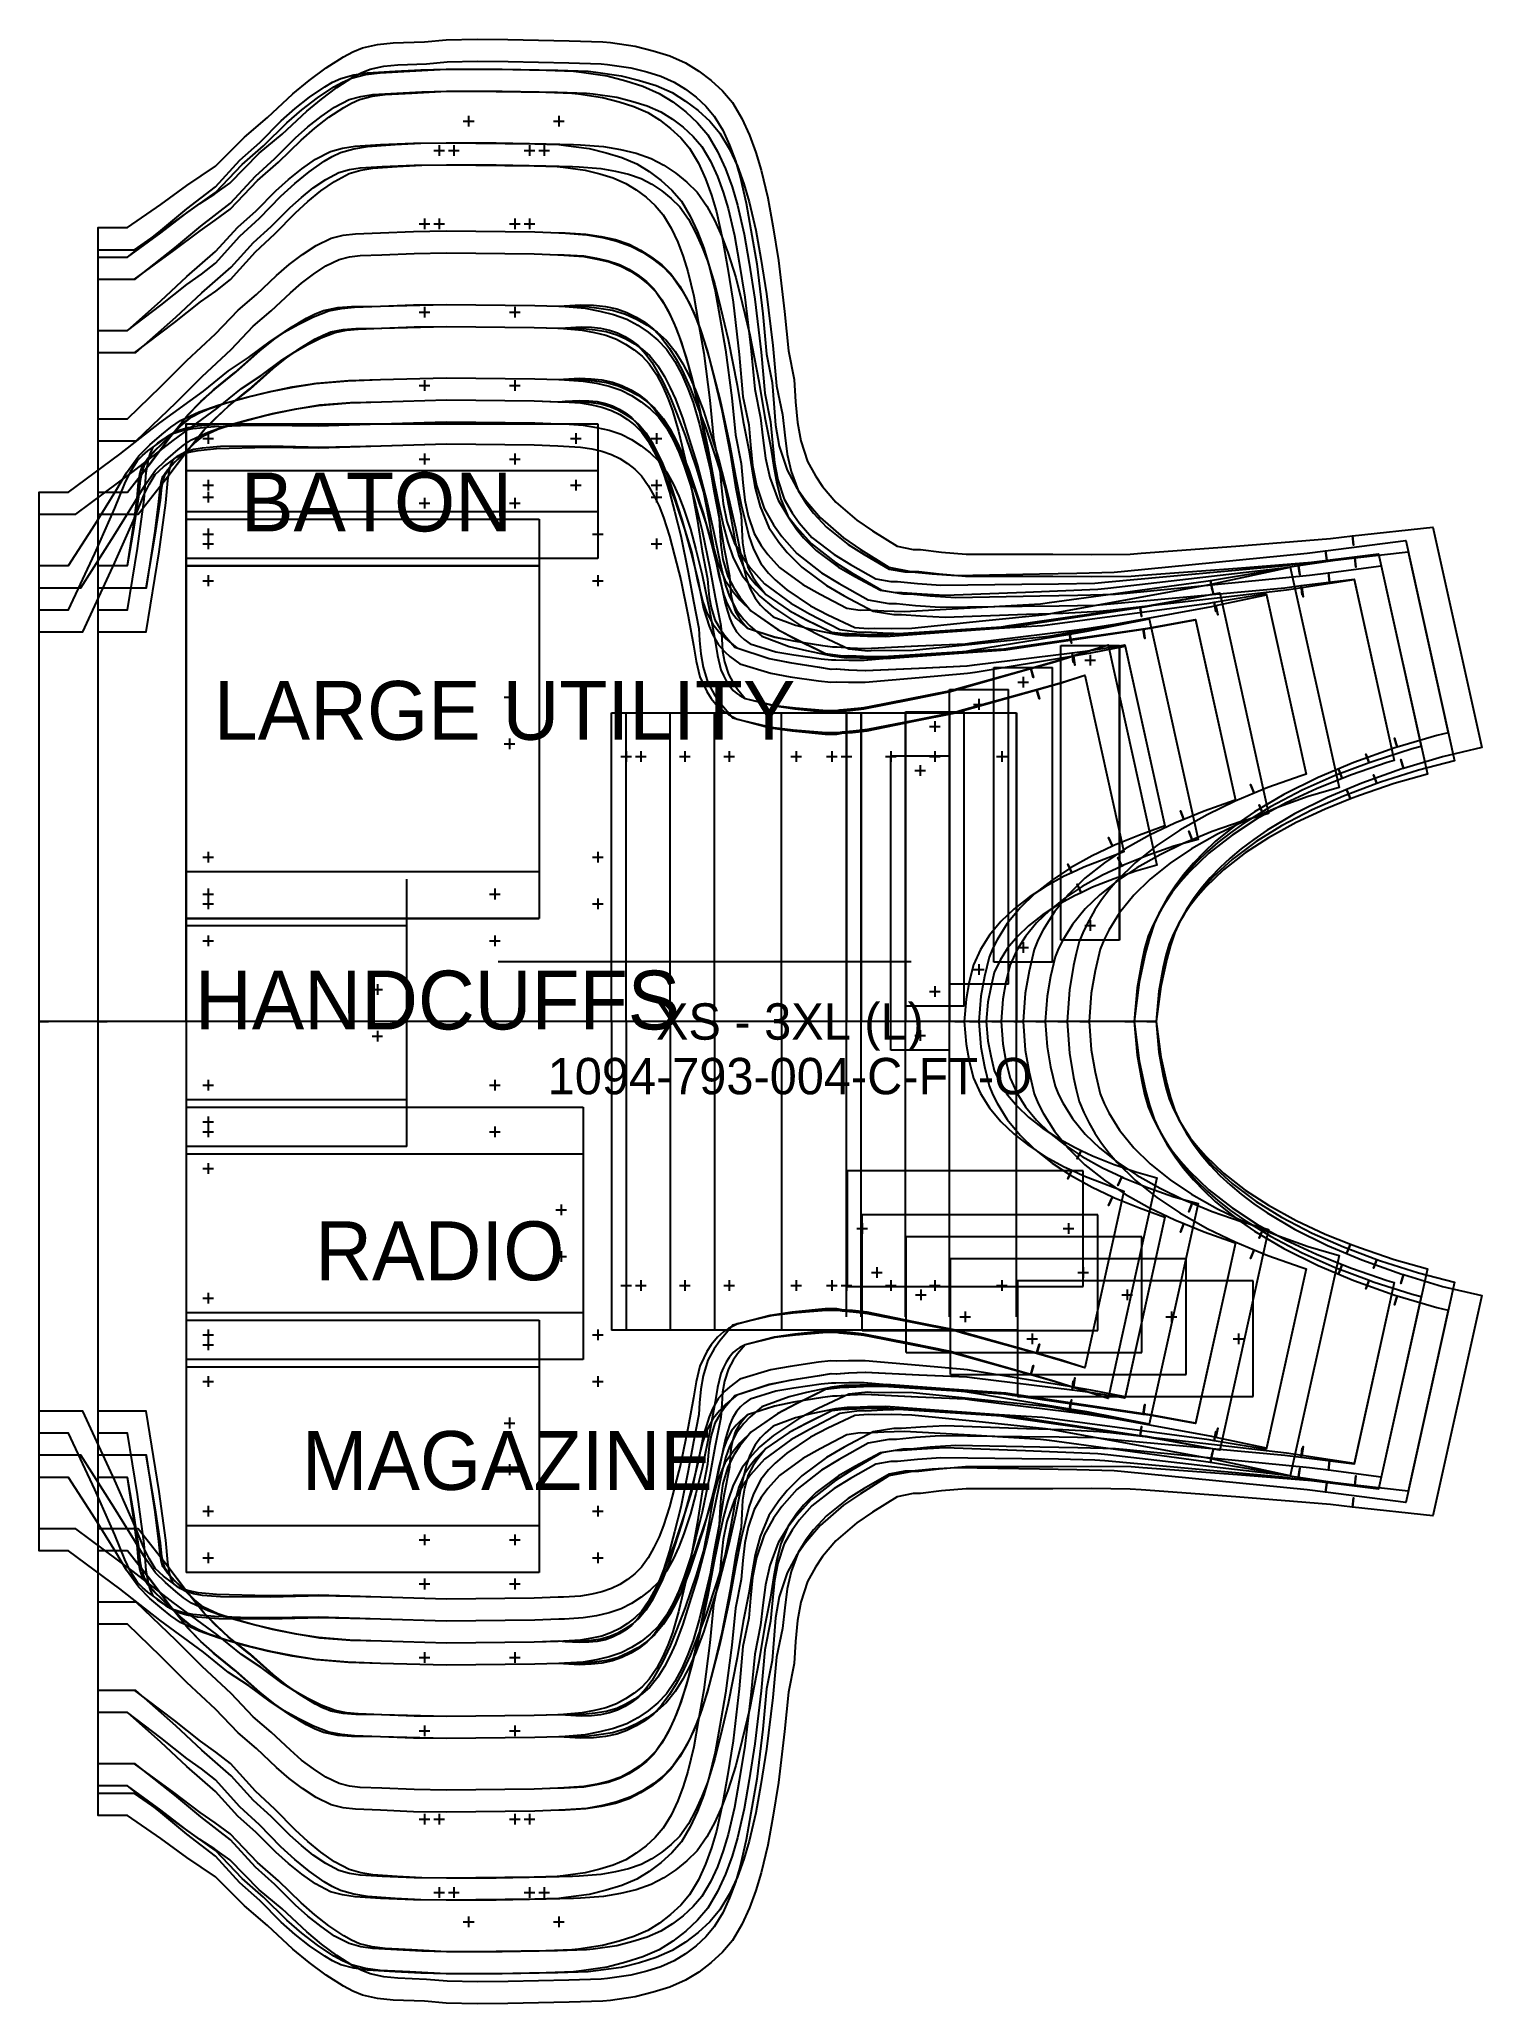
# Model space of a CAD drawing. Header units: inches. Extents: x 0 to 24.5, y 0 to 33.4.
import ezdxf
from ezdxf.enums import TextEntityAlignment as Align

# ---------------------------------------------------------------- set-up
doc = ezdxf.new("R2010")
doc.units = ezdxf.units.IN

msp = doc.modelspace()

# ---------------------------------------------------------------- texts
at = {"layer": 'ABC'}
for s, height, p in [('BATON', 1.0008, (3.431, 25.55)), ('BATON', 1.0008, (3.431, 25.55)), ('BATON', 1.0008, (3.431, 25.55)), ('BATON', 1.0008, (3.431, 25.55)), ('BATON', 1.0008, (3.431, 25.55)), ('BATON', 1.0008, (3.431, 25.55)), ('BATON', 1.0008, (3.431, 25.55)), ('BATON', 1.0008, (3.431, 25.55)), ('BATON', 1.0008, (3.431, 25.55)), ('BATON', 1.0008, (3.431, 25.55)), ('BATON', 1.0008, (3.431, 25.55)), ('BATON', 1.0008, (3.431, 25.55)), ('BATON', 1.0008, (3.431, 25.55)), ('BATON', 1.0008, (3.431, 25.55)), ('BATON', 1.0008, (3.431, 25.55)), ('LARGE UTILITY', 1.00079, (2.97, 22.004)), ('LARGE UTILITY', 1.00079, (2.97, 22.004)), ('LARGE UTILITY', 1.00079, (2.97, 22.004)), ('LARGE UTILITY', 1.00079, (2.97, 22.004)), ('LARGE UTILITY', 1.00079, (2.97, 22.004)), ('LARGE UTILITY', 1.00079, (2.97, 22.004)), ('LARGE UTILITY', 1.00079, (2.97, 22.004)), ('LARGE UTILITY', 1.00079, (2.97, 22.004)), ('LARGE UTILITY', 1.00079, (2.97, 22.004)), ('LARGE UTILITY', 1.00079, (2.97, 22.004)), ('LARGE UTILITY', 1.00079, (2.97, 22.004)), ('LARGE UTILITY', 1.00079, (2.97, 22.004)), ('LARGE UTILITY', 1.00079, (2.97, 22.004)), ('LARGE UTILITY', 1.00079, (2.97, 22.004)), ('LARGE UTILITY', 1.00079, (2.97, 22.004)), ('HANDCUFFS', 1.0008, (2.648, 17.076)), ('HANDCUFFS', 1.0008, (2.648, 17.076)), ('HANDCUFFS', 1.0008, (2.648, 17.076)), ('HANDCUFFS', 1.0008, (2.648, 17.076)), ('HANDCUFFS', 1.0008, (2.648, 17.076)), ('HANDCUFFS', 1.0008, (2.648, 17.076)), ('HANDCUFFS', 1.0008, (2.648, 17.076)), ('HANDCUFFS', 1.0008, (2.648, 17.076)), ('HANDCUFFS', 1.0008, (2.648, 17.076)), ('HANDCUFFS', 1.0008, (2.648, 17.076)), ('HANDCUFFS', 1.0008, (2.648, 17.076)), ('HANDCUFFS', 1.0008, (2.648, 17.076)), ('HANDCUFFS', 1.0008, (2.648, 17.076)), ('HANDCUFFS', 1.0008, (2.648, 17.076)), ('HANDCUFFS', 1.0008, (2.648, 17.076)), ('RADIO', 1.0008, (4.693, 12.81)), ('RADIO', 1.0008, (4.693, 12.81)), ('RADIO', 1.0008, (4.693, 12.81)), ('RADIO', 1.0008, (4.693, 12.81)), ('RADIO', 1.0008, (4.693, 12.81)), ('RADIO', 1.0008, (4.693, 12.81)), ('RADIO', 1.0008, (4.693, 12.81)), ('RADIO', 1.0008, (4.693, 12.81)), ('RADIO', 1.0008, (4.693, 12.81)), ('RADIO', 1.0008, (4.693, 12.81)), ('RADIO', 1.0008, (4.693, 12.81)), ('RADIO', 1.0008, (4.693, 12.81)), ('RADIO', 1.0008, (4.693, 12.81)), ('RADIO', 1.0008, (4.693, 12.81)), ('RADIO', 1.0008, (4.693, 12.81)), ('MAGAZINE', 1.0008, (4.467, 9.242)), ('MAGAZINE', 1.0008, (4.467, 9.242)), ('MAGAZINE', 1.0008, (4.467, 9.242)), ('MAGAZINE', 1.0008, (4.467, 9.242)), ('MAGAZINE', 1.0008, (4.467, 9.242)), ('MAGAZINE', 1.0008, (4.467, 9.242)), ('MAGAZINE', 1.0008, (4.467, 9.242)), ('MAGAZINE', 1.0008, (4.467, 9.242)), ('MAGAZINE', 1.0008, (4.467, 9.242)), ('MAGAZINE', 1.0008, (4.467, 9.242)), ('MAGAZINE', 1.0008, (4.467, 9.242)), ('MAGAZINE', 1.0008, (4.467, 9.242)), ('MAGAZINE', 1.0008, (4.467, 9.242)), ('MAGAZINE', 1.0008, (4.467, 9.242)), ('MAGAZINE', 1.0008, (4.467, 9.242))]:
    msp.add_text(s, height=height, dxfattribs=at).set_placement(p, align=Align.MIDDLE_LEFT)
for s, p in [('XS - 3XL (L)', (12.767, 16.711)), ('1094-793-004-C-FT-O', (12.767, 15.782))]:
    msp.add_text(s, height=0.61929, dxfattribs=at).set_placement(p, align=Align.MIDDLE_CENTER)

# ---------------------------------------------------------------- linework, layer by layer
at = {"layer": 'T001L001'}
for points in [[(1, 16.711), (1.157, 16.711), (1, 16.711), (1, 30.217), (1.499, 30.217), (2.067, 30.61), (2.512, 30.933), (2.998, 31.263), (3.488, 31.759), (3.882, 32.089), (4.315, 32.492), (4.59, 32.722), (4.878, 32.934), (5.177, 33.125), (5.333, 33.208), (5.496, 33.277), (5.753, 33.334), (6.017, 33.361), (6.553, 33.381), (6.923, 33.412), (7.446, 33.422), (7.969, 33.419), (9.015, 33.398), (9.586, 33.381), (9.716, 33.365), (10.136, 33.305), (10.443, 33.227), (10.724, 33.139), (10.993, 33.022), (11.217, 32.882), (11.427, 32.722), (11.62, 32.543), (11.791, 32.344), (11.951, 32.076), (12.081, 31.792), (12.19, 31.496), (12.28, 31.194), (12.391, 30.724), (12.474, 30.247), (12.573, 29.657), (12.678, 28.792), (12.741, 28.12), (12.839, 27.633), (12.865, 27.256), (12.896, 26.904), (12.952, 26.59), (13.064, 26.239), (13.2, 25.994), (13.323, 25.814), (13.548, 25.548), (13.907, 25.238), (14.174, 25.058), (14.589, 24.797), (14.864, 24.743), (14.987, 24.739), (15.343, 24.698), (15.768, 24.662), (17.237, 24.662), (17.896, 24.657), (18.555, 24.664), (18.74, 24.679), (20.35, 24.798), (21.96, 24.93), (22.336, 24.972), (22.354, 24.813), (22.336, 24.972), (23.703, 25.124), (24.534, 21.371), (23.87, 21.216), (23.206, 21.017), (23.16, 21.17), (23.206, 21.017), (23.177, 21.009), (22.495, 20.767), (21.914, 20.524), (21.351, 20.244), (20.883, 19.964), (20.658, 19.81), (20.44, 19.646), (20.257, 19.492), (20.081, 19.328), (19.916, 19.156), (19.76, 18.974), (19.63, 18.798), (19.512, 18.615), (19.405, 18.425), (19.313, 18.228), (19.238, 18.003), (19.178, 17.774), (19.075, 17.309), (18.998, 16.711), (18.841, 16.711), (18.998, 16.711), (19.075, 16.112), (19.178, 15.648), (19.238, 15.418), (19.313, 15.194), (19.405, 14.996), (19.512, 14.806), (19.63, 14.623), (19.76, 14.448), (19.916, 14.266), (20.081, 14.093), (20.257, 13.93), (20.44, 13.776), (20.658, 13.611), (20.883, 13.457), (21.351, 13.178), (21.914, 12.898), (22.495, 12.654), (23.177, 12.413), (23.206, 12.404), (23.16, 12.251), (23.206, 12.404), (23.87, 12.205), (24.534, 12.05), (23.703, 8.298), (22.336, 8.449), (22.354, 8.608), (22.336, 8.449), (21.96, 8.491), (20.35, 8.623), (18.74, 8.743), (18.555, 8.757), (17.896, 8.765), (17.237, 8.759), (15.768, 8.759), (15.343, 8.724), (14.987, 8.682), (14.864, 8.678), (14.589, 8.625), (14.174, 8.363), (13.907, 8.183), (13.548, 7.873), (13.323, 7.607), (13.2, 7.428), (13.064, 7.182), (12.952, 6.831), (12.896, 6.517), (12.865, 6.165), (12.839, 5.788), (12.741, 5.302), (12.678, 4.629), (12.573, 3.764), (12.474, 3.174), (12.391, 2.698), (12.28, 2.228), (12.19, 1.926), (12.081, 1.63), (11.951, 1.345), (11.791, 1.078), (11.62, 0.878), (11.427, 0.7), (11.217, 0.539), (10.993, 0.399), (10.724, 0.282), (10.443, 0.195), (10.136, 0.117), (9.716, 0.057), (9.586, 0.041), (9.015, 0.024), (7.969, 0.002), (7.446, 0), (6.923, 0.01), (6.553, 0.041), (6.017, 0.061), (5.753, 0.087), (5.496, 0.144), (5.333, 0.213), (5.177, 0.296), (4.878, 0.487), (4.59, 0.7), (4.315, 0.929), (3.882, 1.333), (3.488, 1.663), (2.998, 2.159), (2.512, 2.488), (2.067, 2.811), (1.499, 3.205), (1, 3.205), (1, 16.711)], [(1, 29.842), (1.617, 29.842), (2.284, 30.304), (2.728, 30.626), (2.987, 30.795), (3.239, 30.973), (3.742, 31.483), (4.131, 31.808), (4.548, 32.197), (4.799, 32.406), (5.062, 32.6), (5.335, 32.775), (5.477, 32.85), (5.625, 32.913), (5.86, 32.965), (6.1, 32.989), (6.587, 33.007), (6.938, 33.037), (7.455, 33.047), (7.973, 33.044), (9.008, 33.023), (9.558, 33.007), (9.666, 32.993), (10.063, 32.936), (10.331, 32.868), (10.571, 32.794), (10.8, 32.694), (10.991, 32.574), (11.17, 32.437), (11.335, 32.285), (11.481, 32.115), (11.624, 31.875), (11.741, 31.619), (11.839, 31.353), (11.92, 31.082), (12.026, 30.633), (12.105, 30.178), (12.202, 29.603), (12.305, 28.752), (12.37, 28.065), (12.467, 27.583), (12.491, 27.227), (12.523, 26.855), (12.587, 26.5), (12.718, 26.09), (12.881, 25.796), (13.025, 25.587), (13.28, 25.284), (13.679, 24.94), (13.968, 24.744), (14.448, 24.442), (14.822, 24.369), (14.96, 24.365), (15.306, 24.325), (15.752, 24.287), (17.238, 24.287), (17.904, 24.282), (18.57, 24.289), (18.769, 24.305), (20.382, 24.425), (21.995, 24.557), (22.378, 24.599), (22.395, 24.44), (22.378, 24.599), (23.285, 24.7), (23.966, 21.624), (23.769, 21.578), (23.098, 21.377), (23.052, 21.53), (23.098, 21.377), (23.058, 21.365), (22.358, 21.117), (21.755, 20.864), (21.17, 20.573), (20.672, 20.276), (20.434, 20.113), (20.203, 19.939), (20.003, 19.771), (19.813, 19.593), (19.632, 19.405), (19.463, 19.207), (19.318, 19.011), (19.186, 18.807), (19.066, 18.595), (18.963, 18.374), (18.883, 18.131), (18.817, 17.883), (18.706, 17.38), (18.62, 16.711), (18.462, 16.711), (18.62, 16.711), (18.706, 16.041), (18.817, 15.538), (18.883, 15.29), (18.963, 15.047), (19.066, 14.827), (19.186, 14.615), (19.318, 14.41), (19.463, 14.214), (19.632, 14.016), (19.813, 13.828), (20.003, 13.65), (20.203, 13.483), (20.434, 13.309), (20.672, 13.145), (21.17, 12.849), (21.755, 12.557), (22.358, 12.304), (23.058, 12.057), (23.098, 12.045), (23.052, 11.891), (23.098, 12.045), (23.769, 11.843), (23.966, 11.797), (23.285, 8.721), (22.378, 8.822), (22.395, 8.981), (22.378, 8.822), (21.995, 8.865), (20.383, 8.997), (18.769, 9.116), (18.57, 9.132), (17.904, 9.14), (17.237, 9.134), (15.752, 9.134), (15.306, 9.097), (14.96, 9.056), (14.822, 9.052), (14.448, 8.98), (13.968, 8.677), (13.679, 8.481), (13.28, 8.138), (13.025, 7.835), (12.881, 7.625), (12.718, 7.332), (12.587, 6.922), (12.523, 6.567), (12.491, 6.194), (12.467, 5.838), (12.37, 5.357), (12.305, 4.669), (12.202, 3.818), (12.105, 3.243), (12.026, 2.788), (11.92, 2.34), (11.839, 2.068), (11.741, 1.802), (11.624, 1.547), (11.481, 1.306), (11.335, 1.136), (11.17, 0.984), (10.991, 0.847), (10.8, 0.728), (10.571, 0.628), (10.331, 0.553), (10.063, 0.485), (9.666, 0.428), (9.558, 0.415), (9.008, 0.399), (7.973, 0.378), (7.455, 0.375), (6.938, 0.385), (6.587, 0.414), (6.1, 0.432), (5.86, 0.457), (5.625, 0.508), (5.477, 0.571), (5.335, 0.647), (5.062, 0.821), (4.799, 1.015), (4.548, 1.224), (4.131, 1.614), (3.742, 1.939), (3.239, 2.448), (2.987, 2.627), (2.728, 2.795), (2.284, 3.117), (1.617, 3.579), (1, 3.579)], [(1, 16.711), (1.157, 16.711), (1, 16.711), (1, 29.717), (1.499, 29.717), (2.067, 30.129), (2.512, 30.467), (2.998, 30.813), (3.449, 31.29), (3.814, 31.609), (4.213, 31.998), (4.468, 32.22), (4.734, 32.426), (5.012, 32.612), (5.158, 32.693), (5.309, 32.762), (5.55, 32.822), (5.798, 32.854), (6.303, 32.881), (6.923, 32.912), (7.871, 32.913), (8.819, 32.897), (9.336, 32.881), (9.468, 32.865), (9.895, 32.803), (10.207, 32.723), (10.494, 32.634), (10.766, 32.515), (10.994, 32.372), (11.208, 32.209), (11.404, 32.027), (11.578, 31.824), (11.74, 31.552), (11.873, 31.262), (11.983, 30.961), (12.075, 30.654), (12.187, 30.176), (12.271, 29.691), (12.371, 29.091), (12.478, 28.211), (12.541, 27.527), (12.639, 27.04), (12.679, 26.689), (12.722, 26.361), (12.787, 26.07), (12.906, 25.747), (13.044, 25.523), (13.166, 25.36), (13.387, 25.121), (13.757, 24.825), (14.03, 24.655), (14.455, 24.409), (14.722, 24.363), (14.84, 24.361), (15.185, 24.328), (15.595, 24.301), (17.012, 24.329), (17.648, 24.337), (18.283, 24.356), (18.461, 24.374), (21.563, 24.677), (21.878, 24.718), (21.898, 24.56), (21.878, 24.718), (23.241, 24.897), (24.072, 21.144), (23.457, 20.989), (22.815, 20.783), (22.753, 20.76), (22.696, 20.91), (22.753, 20.76), (22.184, 20.547), (21.648, 20.31), (21.129, 20.04), (20.697, 19.772), (20.29, 19.468), (19.962, 19.166), (19.811, 19.002), (19.669, 18.83), (19.551, 18.665), (19.444, 18.492), (19.347, 18.314), (19.265, 18.128), (19.199, 17.918), (19.147, 17.703), (19.059, 17.269), (18.998, 16.711), (18.841, 16.711), (18.998, 16.711), (19.059, 16.152), (19.147, 15.718), (19.199, 15.504), (19.265, 15.293), (19.347, 15.108), (19.444, 14.929), (19.551, 14.756), (19.669, 14.591), (19.811, 14.419), (19.962, 14.255), (20.29, 13.954), (20.697, 13.65), (21.129, 13.382), (21.648, 13.111), (22.184, 12.875), (22.753, 12.662), (22.696, 12.512), (22.753, 12.662), (22.815, 12.638), (23.457, 12.433), (24.072, 12.277), (23.241, 8.525), (21.878, 8.703), (21.898, 8.862), (21.878, 8.703), (21.563, 8.744), (18.461, 9.048), (18.283, 9.065), (17.648, 9.085), (17.012, 9.092), (15.595, 9.12), (15.185, 9.093), (14.84, 9.06), (14.722, 9.059), (14.455, 9.012), (14.03, 8.767), (13.757, 8.597), (13.387, 8.3), (13.166, 8.061), (13.044, 7.899), (12.906, 7.675), (12.787, 7.351), (12.722, 7.06), (12.679, 6.733), (12.639, 6.381), (12.541, 5.895), (12.478, 5.211), (12.371, 4.331), (12.271, 3.73), (12.187, 3.246), (12.075, 2.767), (11.983, 2.46), (11.873, 2.159), (11.74, 1.87), (11.578, 1.597), (11.404, 1.394), (11.208, 1.213), (10.994, 1.049), (10.766, 0.907), (10.494, 0.787), (10.207, 0.698), (9.895, 0.618), (9.468, 0.557), (9.336, 0.541), (8.819, 0.525), (7.871, 0.508), (6.923, 0.51), (6.303, 0.541), (5.798, 0.567), (5.55, 0.599), (5.309, 0.66), (5.158, 0.728), (5.012, 0.81), (4.734, 0.996), (4.468, 1.202), (4.213, 1.424), (3.814, 1.813), (3.449, 2.131), (2.998, 2.609), (2.512, 2.954), (2.067, 3.292), (1.499, 3.705), (1, 3.705), (1, 16.711)], [(1, 16.711), (1.157, 16.711), (1, 16.711), (1, 29.717), (1.499, 29.717), (2.067, 30.167), (2.512, 30.535), (2.998, 30.913), (3.413, 31.363), (3.749, 31.665), (4.116, 32.032), (4.35, 32.242), (4.597, 32.437), (4.854, 32.614), (4.988, 32.691), (5.128, 32.757), (5.352, 32.818), (5.583, 32.852), (6.053, 32.881), (6.488, 32.904), (6.923, 32.912), (7.773, 32.911), (8.622, 32.896), (9.086, 32.881), (9.221, 32.864), (9.657, 32.799), (9.975, 32.717), (10.268, 32.625), (10.546, 32.502), (10.778, 32.356), (10.995, 32.188), (11.196, 32.002), (11.373, 31.794), (11.537, 31.515), (11.671, 31.219), (11.783, 30.911), (11.876, 30.597), (11.988, 30.108), (12.073, 29.612), (12.173, 28.999), (12.279, 28.1), (12.341, 27.401), (12.439, 26.914), (12.47, 26.557), (12.503, 26.224), (12.561, 25.927), (12.672, 25.596), (12.806, 25.365), (12.925, 25.197), (13.141, 24.948), (13.518, 24.655), (13.795, 24.487), (14.226, 24.245), (14.485, 24.198), (14.6, 24.196), (14.935, 24.162), (15.334, 24.133), (16.714, 24.153), (17.333, 24.156), (17.951, 24.171), (18.124, 24.187), (21.145, 24.465), (21.415, 24.499), (21.434, 24.34), (21.415, 24.499), (22.779, 24.669), (23.61, 20.917), (23.043, 20.761), (22.453, 20.558), (22.302, 20.497), (22.242, 20.646), (22.302, 20.497), (21.873, 20.326), (21.381, 20.097), (20.906, 19.836), (20.511, 19.579), (20.141, 19.29), (19.842, 19.004), (19.705, 18.849), (19.578, 18.687), (19.472, 18.532), (19.376, 18.37), (19.29, 18.202), (19.217, 18.029), (19.161, 17.833), (19.117, 17.633), (19.044, 17.229), (18.998, 16.711), (18.841, 16.711), (18.998, 16.711), (19.044, 16.192), (19.117, 15.788), (19.161, 15.589), (19.217, 15.393), (19.29, 15.219), (19.376, 15.052), (19.472, 14.89), (19.578, 14.734), (19.705, 14.572), (19.842, 14.418), (20.141, 14.132), (20.511, 13.842), (20.906, 13.585), (21.381, 13.325), (21.873, 13.095), (22.302, 12.924), (22.242, 12.775), (22.302, 12.924), (22.453, 12.864), (23.043, 12.661), (23.61, 12.505), (22.779, 8.752), (21.415, 8.923), (21.434, 9.081), (21.415, 8.923), (21.145, 8.956), (18.124, 9.234), (17.951, 9.25), (17.333, 9.266), (16.714, 9.269), (15.334, 9.288), (14.935, 9.26), (14.6, 9.225), (14.485, 9.224), (14.226, 9.177), (13.795, 8.935), (13.518, 8.767), (13.141, 8.473), (12.925, 8.225), (12.806, 8.056), (12.672, 7.826), (12.561, 7.495), (12.503, 7.198), (12.47, 6.864), (12.439, 6.507), (12.341, 6.021), (12.279, 5.322), (12.173, 4.423), (12.073, 3.809), (11.988, 3.314), (11.876, 2.825), (11.783, 2.51), (11.671, 2.203), (11.537, 1.907), (11.373, 1.628), (11.196, 1.42), (10.995, 1.234), (10.778, 1.066), (10.546, 0.919), (10.268, 0.797), (9.975, 0.705), (9.657, 0.622), (9.221, 0.558), (9.086, 0.541), (8.622, 0.526), (7.773, 0.511), (6.923, 0.51), (6.488, 0.518), (6.053, 0.541), (5.583, 0.57), (5.352, 0.604), (5.128, 0.664), (4.988, 0.73), (4.854, 0.807), (4.597, 0.984), (4.35, 1.179), (4.116, 1.389), (3.749, 1.757), (3.413, 2.058), (2.998, 2.509), (2.512, 2.886), (2.067, 3.254), (1.499, 3.705), (1, 3.705), (1, 16.711)], [(1, 29.342), (1.621, 29.342), (2.291, 29.828), (2.734, 30.165), (2.994, 30.342), (3.246, 30.529), (3.71, 31.019), (4.069, 31.333), (4.453, 31.708), (4.684, 31.909), (4.926, 32.096), (5.178, 32.264), (5.31, 32.338), (5.447, 32.4), (5.662, 32.454), (5.884, 32.483), (6.334, 32.507), (6.931, 32.537), (7.871, 32.538), (8.812, 32.522), (9.307, 32.507), (9.418, 32.493), (9.822, 32.435), (10.095, 32.365), (10.34, 32.289), (10.574, 32.187), (10.769, 32.065), (10.951, 31.925), (11.119, 31.769), (11.268, 31.596), (11.414, 31.351), (11.533, 31.09), (11.632, 30.819), (11.715, 30.542), (11.822, 30.086), (11.902, 29.623), (12, 29.037), (12.105, 28.171), (12.169, 27.472), (12.269, 26.982), (12.307, 26.644), (12.352, 26.295), (12.427, 25.964), (12.567, 25.582), (12.733, 25.311), (12.878, 25.12), (13.13, 24.846), (13.541, 24.518), (13.837, 24.333), (14.325, 24.051), (14.687, 23.988), (14.82, 23.987), (15.155, 23.954), (15.587, 23.926), (17.02, 23.955), (17.663, 23.962), (18.306, 23.981), (18.498, 24.001), (21.606, 24.304), (21.926, 24.346), (21.947, 24.188), (21.926, 24.346), (22.825, 24.464), (23.506, 21.388), (23.349, 21.348), (22.689, 21.137), (22.621, 21.111), (22.565, 21.261), (22.621, 21.111), (22.041, 20.894), (21.482, 20.647), (20.941, 20.365), (20.481, 20.08), (20.261, 19.923), (20.048, 19.756), (19.864, 19.596), (19.688, 19.426), (19.523, 19.247), (19.367, 19.058), (19.235, 18.872), (19.114, 18.678), (19.006, 18.477), (18.913, 18.268), (18.842, 18.039), (18.785, 17.806), (18.689, 17.333), (18.621, 16.711), (18.463, 16.711), (18.621, 16.711), (18.689, 16.088), (18.785, 15.615), (18.842, 15.382), (18.913, 15.153), (19.006, 14.944), (19.114, 14.743), (19.235, 14.549), (19.367, 14.363), (19.523, 14.175), (19.688, 13.996), (19.864, 13.826), (20.048, 13.665), (20.261, 13.498), (20.481, 13.341), (20.941, 13.056), (21.482, 12.774), (22.041, 12.527), (22.621, 12.31), (22.565, 12.16), (22.621, 12.31), (22.689, 12.284), (23.349, 12.073), (23.506, 12.034), (22.825, 8.957), (21.926, 9.075), (21.947, 9.234), (21.926, 9.075), (21.606, 9.117), (18.498, 9.421), (18.306, 9.44), (17.663, 9.46), (17.02, 9.467), (15.587, 9.495), (15.155, 9.467), (14.82, 9.435), (14.687, 9.433), (14.325, 9.37), (13.837, 9.088), (13.541, 8.903), (13.13, 8.576), (12.878, 8.302), (12.733, 8.11), (12.567, 7.839), (12.427, 7.458), (12.352, 7.126), (12.307, 6.778), (12.269, 6.44), (12.169, 5.949), (12.105, 5.25), (12, 4.384), (11.902, 3.799), (11.822, 3.336), (11.715, 2.879), (11.632, 2.602), (11.533, 2.331), (11.414, 2.071), (11.268, 1.826), (11.119, 1.652), (10.951, 1.497), (10.769, 1.357), (10.574, 1.235), (10.34, 1.133), (10.095, 1.057), (9.822, 0.987), (9.418, 0.929), (9.307, 0.915), (8.812, 0.9), (7.871, 0.883), (6.931, 0.885), (6.334, 0.915), (5.884, 0.938), (5.662, 0.967), (5.447, 1.021), (5.31, 1.083), (5.178, 1.157), (4.926, 1.326), (4.684, 1.512), (4.453, 1.714), (4.069, 2.088), (3.71, 2.402), (3.246, 2.893), (2.994, 3.08), (2.734, 3.256), (2.291, 3.593), (1.621, 4.08), (1, 4.08)], [(1, 29.342), (1.63, 29.342), (2.303, 29.876), (2.746, 30.242), (3.253, 30.636), (3.676, 31.096), (4.007, 31.392), (4.359, 31.745), (4.57, 31.934), (4.792, 32.11), (5.023, 32.269), (5.271, 32.398), (5.468, 32.451), (5.671, 32.481), (6.084, 32.507), (6.506, 32.529), (6.928, 32.537), (7.771, 32.536), (8.615, 32.521), (9.056, 32.507), (9.17, 32.492), (9.582, 32.431), (9.862, 32.359), (10.113, 32.28), (10.352, 32.174), (10.551, 32.049), (10.738, 31.905), (10.91, 31.745), (11.061, 31.567), (11.21, 31.315), (11.331, 31.048), (11.432, 30.77), (11.516, 30.486), (11.623, 30.019), (11.704, 29.545), (11.802, 28.947), (11.906, 28.061), (11.969, 27.347), (12.068, 26.861), (12.096, 26.522), (12.132, 26.169), (12.198, 25.831), (12.329, 25.441), (12.489, 25.163), (12.63, 24.965), (12.883, 24.675), (13.305, 24.345), (13.606, 24.163), (14.097, 23.887), (14.448, 23.823), (14.578, 23.821), (14.903, 23.788), (15.324, 23.758), (16.72, 23.778), (17.346, 23.781), (17.971, 23.797), (18.159, 23.814), (21.185, 24.092), (21.461, 24.127), (21.481, 23.968), (21.461, 24.127), (22.362, 24.239), (23.046, 21.15), (22.928, 21.118), (22.32, 20.909), (22.162, 20.846), (22.103, 20.995), (22.162, 20.846), (21.723, 20.67), (21.208, 20.43), (20.711, 20.158), (20.289, 19.883), (19.892, 19.573), (19.563, 19.258), (19.412, 19.088), (19.271, 18.909), (19.151, 18.732), (19.042, 18.548), (18.945, 18.358), (18.862, 18.161), (18.801, 17.947), (18.752, 17.728), (18.672, 17.286), (18.622, 16.711), (18.464, 16.711), (18.622, 16.711), (18.672, 16.136), (18.752, 15.694), (18.801, 15.475), (18.862, 15.26), (18.945, 15.063), (19.042, 14.873), (19.151, 14.689), (19.271, 14.513), (19.412, 14.334), (19.563, 14.164), (19.892, 13.848), (20.289, 13.539), (20.711, 13.264), (21.208, 12.991), (21.723, 12.751), (22.162, 12.575), (22.103, 12.427), (22.162, 12.575), (22.32, 12.513), (22.928, 12.304), (23.046, 12.271), (22.362, 9.182), (21.461, 9.295), (21.481, 9.453), (21.461, 9.295), (21.185, 9.329), (18.159, 9.607), (17.971, 9.625), (17.345, 9.64), (16.719, 9.644), (15.324, 9.663), (14.903, 9.633), (14.578, 9.6), (14.448, 9.598), (14.097, 9.535), (13.606, 9.259), (13.305, 9.076), (12.883, 8.747), (12.63, 8.457), (12.489, 8.259), (12.329, 7.98), (12.198, 7.591), (12.132, 7.253), (12.096, 6.899), (12.068, 6.56), (11.969, 6.075), (11.906, 5.36), (11.802, 4.475), (11.704, 3.876), (11.623, 3.402), (11.516, 2.935), (11.432, 2.652), (11.331, 2.374), (11.21, 2.107), (11.061, 1.855), (10.91, 1.677), (10.738, 1.517), (10.551, 1.373), (10.352, 1.247), (10.113, 1.142), (9.862, 1.063), (9.582, 0.99), (9.17, 0.929), (9.056, 0.915), (8.615, 0.901), (7.771, 0.886), (6.928, 0.885), (6.506, 0.893), (6.084, 0.915), (5.671, 0.941), (5.468, 0.97), (5.271, 1.023), (5.023, 1.152), (4.792, 1.311), (4.57, 1.487), (4.359, 1.676), (4.007, 2.029), (3.676, 2.325), (3.253, 2.786), (2.746, 3.179), (2.303, 3.546), (1.63, 4.08), (1, 4.08)], [(7.303, 32.122), (7.303, 31.94)], [(8.836, 32.122), (8.836, 31.94)], [(7.212, 32.031), (7.394, 32.031)], [(8.745, 32.031), (8.927, 32.031)], [(1, 16.711), (1.157, 16.711), (1, 16.711), (1, 28.467), (1.499, 28.467), (2.067, 28.974), (2.511, 29.387), (2.998, 29.813), (3.378, 30.228), (3.687, 30.506), (4.023, 30.845), (4.239, 31.039), (4.465, 31.219), (4.7, 31.382), (4.953, 31.515), (5.158, 31.571), (5.371, 31.603), (5.803, 31.631), (6.363, 31.656), (6.923, 31.662), (8.426, 31.645), (8.836, 31.631), (8.958, 31.617), (9.355, 31.562), (9.644, 31.49), (9.91, 31.41), (10.164, 31.301), (10.376, 31.17), (10.575, 31.02), (10.759, 30.853), (10.921, 30.666), (11.073, 30.415), (11.197, 30.147), (11.302, 29.869), (11.389, 29.585), (11.495, 29.143), (11.577, 28.694), (11.674, 28.138), (11.778, 27.323), (11.841, 26.69), (11.939, 26.203), (11.969, 25.881), (12.002, 25.581), (12.057, 25.314), (12.159, 25.016), (12.281, 24.809), (12.39, 24.658), (12.588, 24.435), (12.988, 24.144), (13.28, 23.979), (13.734, 23.743), (13.964, 23.712), (14.067, 23.714), (14.364, 23.697), (14.718, 23.687), (15.937, 23.756), (17.03, 23.819), (17.182, 23.84), (19.842, 24.2), (19.923, 24.213), (19.95, 24.056), (19.923, 24.213), (21.279, 24.442), (22.11, 20.69), (21.583, 20.537), (21.035, 20.341), (20.809, 20.247), (20.748, 20.395), (20.809, 20.247), (20.497, 20.118), (20.041, 19.898), (19.6, 19.649), (19.235, 19.405), (18.893, 19.13), (18.618, 18.86), (18.375, 18.561), (18.191, 18.263), (18.113, 18.106), (18.047, 17.943), (17.958, 17.573), (17.894, 17.195), (17.858, 16.711), (17.701, 16.711), (17.858, 16.711), (17.894, 16.227), (17.958, 15.849), (18.047, 15.479), (18.113, 15.316), (18.191, 15.159), (18.375, 14.86), (18.618, 14.562), (18.893, 14.291), (19.235, 14.017), (19.6, 13.773), (20.041, 13.524), (20.497, 13.303), (20.809, 13.174), (20.748, 13.026), (20.809, 13.174), (21.035, 13.081), (21.583, 12.884), (22.11, 12.732), (21.279, 8.979), (19.923, 9.208), (19.95, 9.366), (19.923, 9.208), (19.842, 9.222), (17.182, 9.581), (17.03, 9.602), (15.937, 9.665), (14.718, 9.734), (14.364, 9.725), (14.067, 9.707), (13.964, 9.71), (13.734, 9.678), (13.28, 9.442), (12.988, 9.278), (12.588, 8.986), (12.39, 8.764), (12.281, 8.613), (12.159, 8.406), (12.057, 8.108), (12.002, 7.841), (11.969, 7.54), (11.939, 7.218), (11.841, 6.732), (11.778, 6.098), (11.674, 5.283), (11.577, 4.728), (11.495, 4.279), (11.389, 3.836), (11.302, 3.552), (11.197, 3.274), (11.073, 3.007), (10.921, 2.755), (10.759, 2.568), (10.575, 2.401), (10.376, 2.251), (10.164, 2.12), (9.91, 2.012), (9.644, 1.931), (9.355, 1.859), (8.958, 1.805), (8.836, 1.791), (8.426, 1.777), (6.923, 1.76), (6.363, 1.765), (5.803, 1.791), (5.371, 1.818), (5.158, 1.85), (4.953, 1.906), (4.7, 2.039), (4.465, 2.202), (4.239, 2.383), (4.023, 2.576), (3.687, 2.915), (3.378, 3.193), (2.998, 3.609), (2.511, 4.034), (2.067, 4.448), (1.499, 4.955), (1, 4.955), (1, 16.711)], [(1, 16.711), (1.157, 16.711), (1, 16.711), (1, 28.467), (1.499, 28.467), (2.067, 28.898), (2.512, 29.251), (2.759, 29.427), (2.998, 29.613), (3.41, 30.071), (3.746, 30.379), (4.111, 30.754), (4.345, 30.968), (4.591, 31.167), (4.848, 31.348), (4.982, 31.428), (5.123, 31.496), (5.348, 31.559), (5.58, 31.597), (6.053, 31.631), (6.488, 31.654), (6.923, 31.662), (7.773, 31.661), (8.622, 31.646), (9.086, 31.631), (9.207, 31.625), (9.598, 31.597), (9.886, 31.545), (10.151, 31.483), (10.406, 31.393), (10.622, 31.279), (10.826, 31.145), (11.016, 30.993), (11.187, 30.82), (11.352, 30.584), (11.49, 30.331), (11.61, 30.065), (11.714, 29.793), (11.846, 29.367), (11.954, 28.933), (12.085, 28.396), (12.239, 27.605), (12.341, 26.99), (12.439, 26.503), (12.49, 26.174), (12.543, 25.867), (12.615, 25.595), (12.739, 25.295), (12.877, 25.09), (12.999, 24.941), (13.216, 24.724), (13.596, 24.442), (13.874, 24.281), (14.307, 24.051), (14.564, 24.011), (14.679, 24.011), (15.012, 23.985), (15.409, 23.966), (16.776, 24.017), (18.002, 24.064), (18.174, 24.084), (21.163, 24.429), (21.419, 24.467), (21.442, 24.309), (21.419, 24.467), (22.779, 24.669), (23.61, 20.917), (23.043, 20.761), (22.453, 20.558), (22.302, 20.497), (22.242, 20.646), (22.302, 20.497), (21.873, 20.326), (21.381, 20.097), (20.906, 19.836), (20.511, 19.579), (20.141, 19.29), (19.842, 19.004), (19.705, 18.849), (19.578, 18.687), (19.472, 18.532), (19.376, 18.37), (19.29, 18.202), (19.217, 18.029), (19.161, 17.833), (19.117, 17.633), (19.044, 17.229), (18.998, 16.711), (18.841, 16.711), (18.998, 16.711), (19.044, 16.192), (19.117, 15.788), (19.161, 15.589), (19.217, 15.393), (19.29, 15.219), (19.376, 15.052), (19.472, 14.89), (19.578, 14.734), (19.705, 14.572), (19.842, 14.418), (20.141, 14.132), (20.511, 13.842), (20.906, 13.585), (21.381, 13.325), (21.873, 13.095), (22.302, 12.924), (22.242, 12.775), (22.302, 12.924), (22.453, 12.864), (23.043, 12.661), (23.61, 12.505), (22.779, 8.752), (21.419, 8.954), (21.442, 9.112), (21.419, 8.954), (21.163, 8.992), (18.174, 9.337), (18.002, 9.357), (16.776, 9.404), (15.409, 9.455), (15.012, 9.436), (14.679, 9.41), (14.564, 9.411), (14.307, 9.37), (13.874, 9.14), (13.596, 8.98), (13.216, 8.697), (12.999, 8.48), (12.877, 8.332), (12.739, 8.126), (12.615, 7.826), (12.543, 7.555), (12.49, 7.248), (12.439, 6.918), (12.341, 6.432), (12.239, 5.816), (12.085, 5.026), (11.954, 4.488), (11.846, 4.054), (11.714, 3.629), (11.61, 3.356), (11.49, 3.091), (11.352, 2.837), (11.187, 2.601), (11.016, 2.429), (10.826, 2.277), (10.622, 2.143), (10.406, 2.028), (10.151, 1.938), (9.886, 1.876), (9.598, 1.824), (9.207, 1.797), (9.086, 1.791), (8.622, 1.776), (7.773, 1.761), (6.923, 1.76), (6.488, 1.767), (6.053, 1.791), (5.58, 1.825), (5.348, 1.862), (5.123, 1.926), (4.982, 1.994), (4.848, 2.073), (4.591, 2.254), (4.345, 2.454), (4.111, 2.668), (3.746, 3.042), (3.41, 3.35), (2.998, 3.809), (2.759, 3.994), (2.512, 4.17), (2.067, 4.523), (1.499, 4.955), (1, 4.955), (1, 16.711)], [(6.712, 31.531), (6.894, 31.531)], [(6.803, 31.622), (6.803, 31.44)], [(6.962, 31.531), (7.144, 31.531)], [(7.053, 31.622), (7.053, 31.44)], [(8.245, 31.531), (8.427, 31.531)], [(8.336, 31.622), (8.336, 31.44)], [(8.495, 31.531), (8.677, 31.531)], [(8.586, 31.622), (8.586, 31.44)], [(1, 28.092), (1.642, 28.092), (2.32, 28.697), (2.762, 29.108), (3.261, 29.544), (3.643, 29.962), (3.945, 30.235), (4.268, 30.559), (4.459, 30.732), (4.661, 30.892), (4.871, 31.038), (5.096, 31.156), (5.274, 31.205), (5.458, 31.233), (5.833, 31.256), (6.379, 31.281), (6.926, 31.287), (8.418, 31.27), (8.808, 31.257), (8.911, 31.245), (9.284, 31.194), (9.535, 31.131), (9.759, 31.063), (9.974, 30.971), (10.153, 30.861), (10.32, 30.734), (10.475, 30.593), (10.612, 30.436), (10.748, 30.211), (10.859, 29.973), (10.952, 29.724), (11.029, 29.471), (11.131, 29.05), (11.208, 28.623), (11.303, 28.082), (11.405, 27.281), (11.47, 26.634), (11.568, 26.149), (11.596, 25.843), (11.631, 25.523), (11.694, 25.215), (11.817, 24.858), (11.967, 24.604), (12.097, 24.423), (12.334, 24.156), (12.784, 23.828), (13.101, 23.649), (13.618, 23.381), (13.944, 23.336), (14.06, 23.339), (14.348, 23.322), (14.723, 23.312), (15.959, 23.382), (17.066, 23.446), (17.233, 23.469), (19.898, 23.829), (19.986, 23.844), (20.012, 23.686), (19.986, 23.844), (20.867, 23.992), (21.547, 20.917), (21.463, 20.893), (20.897, 20.69), (20.666, 20.594), (20.604, 20.742), (20.666, 20.594), (20.342, 20.46), (19.864, 20.229), (19.401, 19.968), (19.009, 19.705), (18.641, 19.41), (18.336, 19.11), (18.196, 18.949), (18.066, 18.779), (17.955, 18.611), (17.855, 18.437), (17.765, 18.257), (17.69, 18.071), (17.635, 17.869), (17.592, 17.663), (17.522, 17.247), (17.482, 16.711), (17.325, 16.711), (17.482, 16.711), (17.522, 16.175), (17.592, 15.759), (17.635, 15.553), (17.69, 15.351), (17.765, 15.164), (17.855, 14.984), (17.955, 14.81), (18.066, 14.643), (18.196, 14.473), (18.336, 14.311), (18.641, 14.011), (19.009, 13.716), (19.401, 13.453), (19.864, 13.192), (20.342, 12.961), (20.666, 12.827), (20.604, 12.679), (20.666, 12.827), (20.897, 12.731), (21.463, 12.529), (21.547, 12.504), (20.867, 9.429), (19.986, 9.578), (20.012, 9.735), (19.986, 9.578), (19.898, 9.593), (17.233, 9.953), (17.066, 9.976), (15.958, 10.04), (14.723, 10.11), (14.348, 10.099), (14.06, 10.082), (13.944, 10.085), (13.618, 10.041), (13.101, 9.772), (12.784, 9.594), (12.334, 9.266), (12.097, 8.998), (11.967, 8.818), (11.817, 8.563), (11.694, 8.207), (11.631, 7.899), (11.596, 7.578), (11.568, 7.273), (11.47, 6.788), (11.405, 6.14), (11.303, 5.339), (11.208, 4.799), (11.131, 4.372), (11.029, 3.951), (10.952, 3.697), (10.859, 3.449), (10.748, 3.21), (10.612, 2.986), (10.475, 2.828), (10.32, 2.687), (10.153, 2.56), (9.974, 2.45), (9.759, 2.358), (9.535, 2.29), (9.284, 2.228), (8.911, 2.177), (8.808, 2.165), (8.418, 2.152), (6.926, 2.135), (6.379, 2.14), (5.833, 2.165), (5.458, 2.189), (5.274, 2.217), (5.096, 2.265), (4.871, 2.384), (4.661, 2.529), (4.459, 2.69), (4.268, 2.862), (3.945, 3.187), (3.643, 3.46), (3.261, 3.877), (2.762, 4.313), (2.32, 4.725), (1.642, 5.33), (1, 5.33)], [(1, 28.092), (1.626, 28.092), (2.297, 28.602), (2.741, 28.954), (3.001, 29.139), (3.252, 29.334), (3.677, 29.807), (4.007, 30.11), (4.358, 30.469), (4.569, 30.662), (4.79, 30.842), (5.021, 31.005), (5.269, 31.138), (5.467, 31.194), (5.671, 31.227), (6.086, 31.257), (6.507, 31.28), (6.928, 31.287), (7.771, 31.286), (8.615, 31.271), (9.071, 31.256), (9.184, 31.25), (9.551, 31.224), (9.8, 31.18), (10.023, 31.128), (10.238, 31.052), (10.419, 30.956), (10.59, 30.843), (10.75, 30.715), (10.894, 30.571), (11.04, 30.36), (11.164, 30.134), (11.271, 29.898), (11.363, 29.655), (11.489, 29.251), (11.591, 28.838), (11.718, 28.316), (11.87, 27.539), (11.972, 26.922), (12.07, 26.438), (12.12, 26.114), (12.176, 25.786), (12.259, 25.475), (12.407, 25.117), (12.576, 24.866), (12.72, 24.689), (12.97, 24.44), (13.39, 24.128), (13.692, 23.953), (14.186, 23.691), (14.536, 23.636), (14.665, 23.636), (14.988, 23.611), (15.407, 23.591), (16.791, 23.642), (17.411, 23.66), (18.031, 23.69), (18.217, 23.712), (21.212, 24.057), (21.474, 24.096), (21.498, 23.938), (21.474, 24.096), (22.365, 24.229), (23.046, 21.15), (22.928, 21.118), (22.32, 20.909), (22.162, 20.846), (22.103, 20.995), (22.162, 20.846), (21.723, 20.67), (21.208, 20.43), (20.711, 20.158), (20.289, 19.883), (19.892, 19.573), (19.563, 19.258), (19.412, 19.088), (19.271, 18.909), (19.151, 18.732), (19.042, 18.548), (18.945, 18.358), (18.862, 18.161), (18.801, 17.947), (18.752, 17.728), (18.672, 17.286), (18.622, 16.711), (18.464, 16.711), (18.622, 16.711), (18.672, 16.136), (18.752, 15.694), (18.801, 15.475), (18.862, 15.26), (18.945, 15.063), (19.042, 14.873), (19.151, 14.689), (19.271, 14.513), (19.412, 14.334), (19.563, 14.164), (19.892, 13.848), (20.289, 13.539), (20.711, 13.264), (21.208, 12.991), (21.723, 12.751), (22.162, 12.575), (22.103, 12.427), (22.162, 12.575), (22.32, 12.513), (22.928, 12.304), (23.046, 12.271), (22.365, 9.193), (21.474, 9.325), (21.498, 9.483), (21.474, 9.325), (21.212, 9.364), (18.218, 9.71), (18.031, 9.731), (17.411, 9.761), (16.79, 9.779), (15.407, 9.83), (14.988, 9.811), (14.665, 9.785), (14.536, 9.786), (14.186, 9.731), (13.692, 9.468), (13.39, 9.294), (12.97, 8.982), (12.72, 8.732), (12.576, 8.556), (12.407, 8.304), (12.259, 7.947), (12.176, 7.635), (12.12, 7.308), (12.07, 6.984), (11.972, 6.5), (11.87, 5.883), (11.718, 5.106), (11.591, 4.583), (11.489, 4.171), (11.363, 3.766), (11.271, 3.523), (11.164, 3.287), (11.04, 3.061), (10.894, 2.851), (10.75, 2.706), (10.59, 2.579), (10.419, 2.466), (10.238, 2.37), (10.023, 2.294), (9.8, 2.242), (9.551, 2.197), (9.184, 2.171), (9.071, 2.165), (8.615, 2.151), (7.771, 2.136), (6.928, 2.135), (6.507, 2.142), (6.086, 2.165), (5.671, 2.195), (5.467, 2.227), (5.269, 2.283), (5.021, 2.416), (4.79, 2.579), (4.569, 2.759), (4.358, 2.952), (4.007, 3.312), (3.677, 3.614), (3.252, 4.087), (3.001, 4.282), (2.741, 4.468), (2.297, 4.819), (1.626, 5.33), (1, 5.33)], [(1, 16.711), (1.157, 16.711), (1, 16.711), (1, 26.967), (1.499, 26.967), (2.068, 27.512), (2.511, 27.955), (2.998, 28.413), (3.383, 28.812), (3.693, 29.078), (4.033, 29.403), (4.249, 29.588), (4.476, 29.76), (4.712, 29.914), (4.964, 30.038), (5.168, 30.088), (5.377, 30.113), (5.803, 30.131), (6.363, 30.154), (6.923, 30.162), (8.426, 30.145), (8.836, 30.131), (8.948, 30.125), (9.311, 30.097), (9.579, 30.048), (9.825, 29.99), (10.061, 29.905), (10.261, 29.798), (10.45, 29.672), (10.626, 29.531), (10.784, 29.37), (10.936, 29.15), (11.064, 28.913), (11.175, 28.667), (11.269, 28.413), (11.391, 28.017), (11.49, 27.613), (11.609, 27.114), (11.749, 26.379), (11.841, 25.807), (11.939, 25.32), (11.95, 25.079), (11.963, 24.853), (11.994, 24.651), (12.06, 24.425), (12.143, 24.266), (12.219, 24.149), (12.359, 23.975), (12.752, 23.704), (13.037, 23.553), (13.481, 23.337), (13.683, 23.311), (13.772, 23.314), (14.033, 23.301), (14.343, 23.294), (15.409, 23.364), (16.365, 23.427), (16.498, 23.446), (18.725, 23.766), (18.747, 23.607), (18.725, 23.766), (18.823, 23.78), (20.079, 24.002), (20.91, 20.25), (20.44, 20.115), (19.95, 19.941), (19.611, 19.802), (19.55, 19.95), (19.611, 19.802), (19.47, 19.743), (19.063, 19.548), (18.669, 19.327), (18.343, 19.11), (18.037, 18.866), (17.791, 18.626), (17.574, 18.36), (17.408, 18.094), (17.338, 17.954), (17.279, 17.809), (17.199, 17.479), (17.142, 17.142), (17.108, 16.711), (16.951, 16.711), (17.108, 16.711), (17.142, 16.279), (17.199, 15.942), (17.279, 15.612), (17.338, 15.467), (17.408, 15.327), (17.574, 15.061), (17.791, 14.796), (18.037, 14.555), (18.343, 14.311), (18.669, 14.094), (19.063, 13.873), (19.47, 13.678), (19.611, 13.62), (19.55, 13.472), (19.611, 13.62), (19.95, 13.48), (20.44, 13.307), (20.91, 13.172), (20.079, 9.419), (18.823, 9.642), (18.725, 9.656), (18.747, 9.814), (18.725, 9.656), (16.498, 9.975), (16.365, 9.995), (15.409, 10.058), (14.343, 10.127), (14.033, 10.121), (13.772, 10.107), (13.683, 10.111), (13.481, 10.085), (13.037, 9.868), (12.752, 9.717), (12.359, 9.446), (12.219, 9.273), (12.143, 9.156), (12.06, 8.997), (11.994, 8.77), (11.963, 8.569), (11.95, 8.343), (11.939, 8.101), (11.841, 7.615), (11.749, 7.042), (11.609, 6.308), (11.49, 5.808), (11.391, 5.405), (11.269, 5.008), (11.175, 4.755), (11.064, 4.508), (10.936, 4.272), (10.784, 4.052), (10.626, 3.891), (10.45, 3.749), (10.261, 3.624), (10.061, 3.517), (9.825, 3.432), (9.579, 3.373), (9.311, 3.324), (8.948, 3.297), (8.836, 3.291), (8.426, 3.277), (6.923, 3.26), (6.363, 3.267), (5.803, 3.291), (5.377, 3.308), (5.168, 3.334), (4.964, 3.383), (4.712, 3.507), (4.476, 3.662), (4.249, 3.833), (4.033, 4.019), (3.693, 4.344), (3.383, 4.61), (2.998, 5.009), (2.511, 5.467), (2.068, 5.91), (1.499, 6.455), (1, 6.455), (1, 16.711)], [(1, 16.711), (1.157, 16.711), (1, 16.711), (1, 26.967), (1.499, 26.967), (2.068, 27.512), (2.511, 27.955), (2.998, 28.413), (3.383, 28.812), (3.693, 29.078), (4.033, 29.403), (4.249, 29.588), (4.476, 29.76), (4.712, 29.914), (4.964, 30.038), (5.168, 30.088), (5.377, 30.113), (5.803, 30.131), (6.363, 30.154), (6.923, 30.162), (8.426, 30.145), (8.836, 30.131), (8.945, 30.127), (9.298, 30.108), (9.559, 30.065), (9.799, 30.013), (10.031, 29.936), (10.227, 29.836), (10.413, 29.717), (10.587, 29.583), (10.744, 29.43), (10.896, 29.219), (11.025, 28.992), (11.137, 28.755), (11.234, 28.51), (11.36, 28.128), (11.464, 27.738), (11.589, 27.255), (11.74, 26.544), (11.841, 25.99), (11.939, 25.503), (12.004, 25.229), (12.069, 24.973), (12.149, 24.749), (12.273, 24.504), (12.404, 24.34), (12.516, 24.223), (12.714, 24.054), (13.119, 23.783), (13.413, 23.632), (13.87, 23.417), (14.099, 23.396), (14.2, 23.403), (14.494, 23.399), (14.843, 23.405), (16.042, 23.527), (17.117, 23.638), (17.266, 23.666), (19.873, 24.139), (19.935, 24.152), (19.969, 23.996), (19.935, 24.152), (21.279, 24.442), (22.11, 20.69), (21.583, 20.537), (21.035, 20.341), (20.809, 20.247), (20.748, 20.395), (20.809, 20.247), (20.497, 20.118), (20.041, 19.898), (19.6, 19.649), (19.235, 19.405), (18.893, 19.13), (18.618, 18.86), (18.375, 18.561), (18.191, 18.263), (18.113, 18.106), (18.047, 17.943), (17.958, 17.573), (17.894, 17.195), (17.858, 16.711), (17.701, 16.711), (17.858, 16.711), (17.894, 16.227), (17.958, 15.849), (18.047, 15.479), (18.113, 15.316), (18.191, 15.159), (18.375, 14.86), (18.618, 14.562), (18.893, 14.291), (19.235, 14.017), (19.6, 13.773), (20.041, 13.524), (20.497, 13.303), (20.809, 13.174), (20.748, 13.026), (20.809, 13.174), (21.035, 13.081), (21.583, 12.884), (22.11, 12.732), (21.279, 8.979), (19.935, 9.269), (19.969, 9.425), (19.935, 9.269), (19.873, 9.282), (17.266, 9.756), (17.117, 9.783), (16.042, 9.894), (14.843, 10.016), (14.494, 10.023), (14.2, 10.018), (14.099, 10.026), (13.87, 10.005), (13.413, 9.79), (13.119, 9.639), (12.714, 9.367), (12.516, 9.199), (12.404, 9.082), (12.273, 8.917), (12.149, 8.673), (12.069, 8.448), (12.004, 8.193), (11.939, 7.918), (11.841, 7.432), (11.74, 6.878), (11.589, 6.167), (11.464, 5.684), (11.36, 5.294), (11.234, 4.911), (11.137, 4.667), (11.025, 4.429), (10.896, 4.202), (10.744, 3.991), (10.587, 3.838), (10.413, 3.704), (10.227, 3.586), (10.031, 3.486), (9.799, 3.408), (9.559, 3.356), (9.298, 3.314), (8.945, 3.294), (8.836, 3.291), (8.426, 3.277), (6.923, 3.26), (6.363, 3.267), (5.803, 3.291), (5.377, 3.308), (5.168, 3.334), (4.964, 3.383), (4.712, 3.507), (4.476, 3.662), (4.249, 3.833), (4.033, 4.019), (3.693, 4.344), (3.383, 4.61), (2.998, 5.009), (2.511, 5.467), (2.068, 5.91), (1.499, 6.455), (1, 6.455), (1, 16.711)], [(6.462, 30.281), (6.644, 30.281)], [(6.553, 30.372), (6.553, 30.19)], [(6.712, 30.281), (6.894, 30.281)], [(6.803, 30.372), (6.803, 30.19)], [(7.995, 30.281), (8.177, 30.281)], [(8.086, 30.372), (8.086, 30.19)], [(8.245, 30.281), (8.427, 30.281)], [(8.336, 30.372), (8.336, 30.19)], [(1, 26.592), (1.65, 26.592), (2.33, 27.244), (2.772, 27.686), (3.262, 28.146), (3.64, 28.539), (3.945, 28.8), (4.27, 29.111), (4.462, 29.275), (4.664, 29.428), (4.874, 29.565), (5.098, 29.676), (5.275, 29.719), (5.458, 29.741), (5.828, 29.756), (6.377, 29.78), (6.926, 29.787), (8.418, 29.77), (8.819, 29.756), (8.924, 29.751), (9.263, 29.725), (9.491, 29.683), (9.695, 29.634), (9.891, 29.564), (10.057, 29.475), (10.213, 29.371), (10.359, 29.254), (10.49, 29.121), (10.624, 28.927), (10.737, 28.719), (10.834, 28.501), (10.918, 28.277), (11.033, 27.902), (11.126, 27.52), (11.242, 27.035), (11.379, 26.314), (11.472, 25.74), (11.566, 25.275), (11.575, 25.059), (11.59, 24.813), (11.627, 24.57), (11.71, 24.284), (11.819, 24.076), (11.915, 23.929), (12.1, 23.698), (12.557, 23.383), (12.867, 23.219), (13.372, 22.973), (13.665, 22.935), (13.769, 22.939), (14.02, 22.926), (14.351, 22.919), (15.434, 22.989), (16.404, 23.054), (16.552, 23.075), (18.778, 23.394), (18.801, 23.236), (18.778, 23.394), (18.882, 23.409), (19.667, 23.548), (20.347, 20.478), (20.321, 20.471), (19.813, 20.291), (19.469, 20.149), (19.408, 20.297), (19.469, 20.149), (19.316, 20.086), (18.886, 19.88), (18.471, 19.647), (18.117, 19.412), (17.786, 19.147), (17.51, 18.877), (17.265, 18.579), (17.073, 18.269), (16.992, 18.107), (16.923, 17.938), (16.834, 17.57), (16.77, 17.195), (16.732, 16.711), (16.575, 16.711), (16.732, 16.711), (16.77, 16.226), (16.834, 15.851), (16.923, 15.483), (16.992, 15.315), (17.073, 15.152), (17.265, 14.843), (17.51, 14.544), (17.786, 14.274), (18.117, 14.01), (18.471, 13.774), (18.886, 13.541), (19.316, 13.335), (19.469, 13.273), (19.408, 13.125), (19.469, 13.273), (19.813, 13.131), (20.321, 12.951), (20.347, 12.943), (19.667, 9.873), (18.882, 10.012), (18.778, 10.027), (18.801, 10.185), (18.778, 10.027), (16.552, 10.346), (16.404, 10.368), (15.433, 10.432), (14.351, 10.502), (14.02, 10.496), (13.769, 10.483), (13.666, 10.486), (13.372, 10.449), (12.867, 10.203), (12.557, 10.038), (12.1, 9.724), (11.915, 9.493), (11.819, 9.345), (11.71, 9.137), (11.627, 8.851), (11.59, 8.608), (11.575, 8.362), (11.566, 8.147), (11.472, 7.682), (11.379, 7.107), (11.242, 6.386), (11.126, 5.901), (11.033, 5.519), (10.918, 5.144), (10.834, 4.921), (10.737, 4.703), (10.624, 4.494), (10.49, 4.3), (10.359, 4.167), (10.213, 4.05), (10.057, 3.946), (9.891, 3.857), (9.695, 3.787), (9.491, 3.738), (9.263, 3.696), (8.924, 3.671), (8.82, 3.665), (8.418, 3.652), (6.926, 3.635), (6.377, 3.642), (5.828, 3.665), (5.458, 3.68), (5.275, 3.703), (5.098, 3.746), (4.874, 3.856), (4.664, 3.994), (4.462, 4.146), (4.27, 4.311), (3.945, 4.622), (3.64, 4.883), (3.262, 5.275), (2.772, 5.736), (2.33, 6.178), (1.65, 6.83), (1, 6.83)], [(1, 26.592), (1.65, 26.592), (2.33, 27.244), (2.772, 27.686), (3.262, 28.146), (3.64, 28.539), (3.945, 28.8), (4.27, 29.111), (4.462, 29.275), (4.664, 29.428), (4.874, 29.565), (5.098, 29.676), (5.275, 29.719), (5.458, 29.741), (5.828, 29.756), (6.377, 29.78), (6.926, 29.787), (8.418, 29.77), (8.823, 29.756), (8.928, 29.752), (9.258, 29.735), (9.479, 29.698), (9.677, 29.655), (9.868, 29.591), (10.029, 29.509), (10.183, 29.412), (10.326, 29.301), (10.455, 29.175), (10.588, 28.99), (10.702, 28.791), (10.8, 28.582), (10.885, 28.367), (11.004, 28.006), (11.103, 27.637), (11.224, 27.169), (11.372, 26.471), (11.473, 25.919), (11.573, 25.423), (11.64, 25.14), (11.71, 24.864), (11.803, 24.6), (11.956, 24.3), (12.121, 24.093), (12.258, 23.95), (12.487, 23.755), (12.929, 23.459), (13.248, 23.295), (13.77, 23.049), (14.095, 23.02), (14.21, 23.028), (14.494, 23.024), (14.866, 23.03), (16.081, 23.154), (17.17, 23.267), (17.333, 23.297), (19.946, 23.771), (20.014, 23.786), (20.048, 23.629), (20.014, 23.786), (20.871, 23.971), (21.547, 20.917), (21.463, 20.893), (20.897, 20.69), (20.666, 20.594), (20.604, 20.742), (20.666, 20.594), (20.342, 20.46), (19.864, 20.229), (19.401, 19.968), (19.009, 19.705), (18.641, 19.41), (18.336, 19.11), (18.196, 18.949), (18.066, 18.779), (17.955, 18.611), (17.855, 18.437), (17.765, 18.257), (17.69, 18.071), (17.635, 17.869), (17.592, 17.663), (17.522, 17.247), (17.482, 16.711), (17.325, 16.711), (17.482, 16.711), (17.522, 16.175), (17.592, 15.759), (17.635, 15.553), (17.69, 15.351), (17.765, 15.164), (17.855, 14.984), (17.955, 14.81), (18.066, 14.643), (18.196, 14.473), (18.336, 14.311), (18.641, 14.011), (19.009, 13.716), (19.401, 13.453), (19.864, 13.192), (20.342, 12.961), (20.666, 12.827), (20.604, 12.679), (20.666, 12.827), (20.897, 12.731), (21.463, 12.529), (21.547, 12.504), (20.871, 9.451), (20.014, 9.636), (20.048, 9.792), (20.014, 9.636), (19.946, 9.65), (17.334, 10.124), (17.17, 10.154), (16.08, 10.267), (14.866, 10.391), (14.494, 10.398), (14.21, 10.394), (14.095, 10.402), (13.77, 10.372), (13.248, 10.126), (12.929, 9.963), (12.487, 9.667), (12.258, 9.472), (12.121, 9.329), (11.956, 9.121), (11.803, 8.821), (11.71, 8.557), (11.64, 8.282), (11.573, 7.999), (11.473, 7.503), (11.372, 6.95), (11.224, 6.253), (11.103, 5.784), (11.004, 5.416), (10.885, 5.054), (10.8, 4.84), (10.702, 4.631), (10.588, 4.431), (10.455, 4.246), (10.326, 4.12), (10.183, 4.01), (10.029, 3.912), (9.868, 3.83), (9.677, 3.766), (9.479, 3.723), (9.258, 3.687), (8.928, 3.669), (8.823, 3.665), (8.418, 3.652), (6.926, 3.635), (6.377, 3.642), (5.828, 3.665), (5.458, 3.68), (5.275, 3.703), (5.098, 3.746), (4.874, 3.856), (4.664, 3.994), (4.462, 4.146), (4.27, 4.311), (3.945, 4.622), (3.64, 4.883), (3.262, 5.275), (2.772, 5.736), (2.33, 6.178), (1.65, 6.83), (1, 6.83)], [(0, 16.711), (0.157, 16.711), (0, 16.711), (0, 25.717), (0.499, 25.717), (1.368, 26.365), (2.049, 26.895), (2.793, 27.438), (3.219, 27.784), (3.557, 28.009), (3.93, 28.287), (4.167, 28.439), (4.412, 28.577), (4.663, 28.701), (4.923, 28.8), (5.139, 28.842), (5.359, 28.864), (5.803, 28.881), (6.363, 28.903), (6.923, 28.912), (8.426, 28.895), (8.836, 28.881), (8.925, 28.888), (9.213, 28.906), (9.428, 28.896), (9.628, 28.876), (9.823, 28.835), (9.992, 28.772), (10.153, 28.694), (10.307, 28.602), (10.448, 28.492), (10.591, 28.336), (10.717, 28.164), (10.83, 27.982), (10.932, 27.793), (11.07, 27.494), (11.191, 27.188), (11.338, 26.808), (11.527, 26.246), (11.661, 25.807), (11.759, 25.32), (11.8, 25.071), (11.841, 24.838), (11.898, 24.632), (11.994, 24.406), (12.1, 24.25), (12.193, 24.138), (12.359, 23.975), (12.756, 23.701), (13.044, 23.547), (13.493, 23.328), (13.695, 23.303), (13.784, 23.306), (14.044, 23.293), (14.353, 23.287), (15.418, 23.358), (16.372, 23.422), (16.505, 23.442), (18.725, 23.764), (18.748, 23.605), (18.725, 23.764), (18.825, 23.778), (20.079, 24.002), (20.91, 20.25), (20.44, 20.115), (19.95, 19.941), (19.611, 19.802), (19.55, 19.95), (19.611, 19.802), (19.47, 19.743), (19.063, 19.548), (18.669, 19.327), (18.343, 19.11), (18.037, 18.866), (17.791, 18.626), (17.574, 18.36), (17.408, 18.094), (17.338, 17.954), (17.279, 17.809), (17.199, 17.479), (17.142, 17.142), (17.108, 16.711), (16.951, 16.711), (17.108, 16.711), (17.142, 16.279), (17.199, 15.942), (17.279, 15.612), (17.338, 15.467), (17.408, 15.327), (17.574, 15.061), (17.791, 14.796), (18.037, 14.555), (18.343, 14.311), (18.669, 14.094), (19.063, 13.873), (19.47, 13.678), (19.611, 13.62), (19.55, 13.472), (19.611, 13.62), (19.95, 13.48), (20.44, 13.307), (20.91, 13.172), (20.079, 9.419), (18.825, 9.643), (18.725, 9.658), (18.748, 9.816), (18.725, 9.658), (16.505, 9.98), (16.372, 9.999), (15.418, 10.064), (14.353, 10.134), (14.044, 10.129), (13.784, 10.116), (13.695, 10.119), (13.493, 10.093), (13.044, 9.874), (12.756, 9.721), (12.359, 9.446), (12.193, 9.283), (12.1, 9.171), (11.994, 9.016), (11.898, 8.789), (11.841, 8.583), (11.8, 8.351), (11.759, 8.101), (11.661, 7.615), (11.527, 7.175), (11.338, 6.613), (11.191, 6.233), (11.07, 5.927), (10.932, 5.629), (10.83, 5.44), (10.717, 5.258), (10.591, 5.086), (10.448, 4.929), (10.307, 4.82), (10.153, 4.728), (9.992, 4.649), (9.823, 4.587), (9.628, 4.545), (9.428, 4.526), (9.213, 4.516), (8.925, 4.533), (8.836, 4.541), (8.426, 4.527), (6.923, 4.51), (6.363, 4.518), (5.803, 4.541), (5.359, 4.557), (5.139, 4.58), (4.923, 4.622), (4.663, 4.72), (4.412, 4.844), (4.167, 4.982), (3.93, 5.134), (3.557, 5.413), (3.219, 5.637), (2.793, 5.983), (2.049, 6.526), (1.368, 7.057), (0.499, 7.705), (0, 7.705), (0, 16.711)], [(1, 16.711), (1.157, 16.711), (1, 16.711), (1, 25.717), (1.499, 25.717), (1.889, 26.212), (2.192, 26.613), (2.527, 27.03), (2.749, 27.257), (2.983, 27.471), (3.348, 27.762), (3.75, 28.12), (4.005, 28.323), (4.271, 28.51), (4.547, 28.677), (4.691, 28.749), (4.84, 28.809), (5.075, 28.856), (5.315, 28.876), (5.803, 28.881), (6.923, 28.912), (8.426, 28.895), (8.836, 28.881), (8.942, 28.874), (9.284, 28.846), (9.536, 28.797), (9.768, 28.741), (9.991, 28.659), (10.179, 28.557), (10.356, 28.437), (10.521, 28.302), (10.669, 28.149), (10.811, 27.94), (10.93, 27.717), (11.032, 27.483), (11.12, 27.243), (11.232, 26.868), (11.322, 26.487), (11.431, 26.015), (11.558, 25.32), (11.641, 24.78), (11.739, 24.293), (11.751, 24.132), (11.765, 23.981), (11.79, 23.846), (11.838, 23.696), (11.898, 23.591), (11.951, 23.515), (12.048, 23.401), (12.509, 23.252), (12.832, 23.189), (13.327, 23.108), (13.496, 23.083), (13.571, 23.084), (13.79, 23.069), (14.05, 23.059), (14.946, 23.1), (15.75, 23.138), (15.863, 23.152), (17.519, 23.358), (17.539, 23.199), (17.519, 23.358), (17.821, 23.395), (18.879, 23.562), (19.71, 19.81), (19.296, 19.692), (18.865, 19.541), (18.443, 19.369), (18.414, 19.355), (18.345, 19.5), (18.414, 19.355), (18.084, 19.199), (17.738, 19.006), (17.45, 18.816), (17.181, 18.602), (16.964, 18.392), (16.772, 18.159), (16.626, 17.926), (16.512, 17.676), (16.44, 17.386), (16.389, 17.09), (16.358, 16.711), (16.201, 16.711), (16.358, 16.711), (16.389, 16.331), (16.44, 16.036), (16.512, 15.746), (16.626, 15.496), (16.772, 15.262), (16.964, 15.03), (17.181, 14.819), (17.45, 14.606), (17.738, 14.416), (18.084, 14.223), (18.414, 14.066), (18.345, 13.922), (18.414, 14.066), (18.443, 14.052), (18.865, 13.88), (19.296, 13.729), (19.71, 13.612), (18.879, 9.859), (17.821, 10.026), (17.519, 10.064), (17.539, 10.222), (17.519, 10.064), (15.863, 10.27), (15.75, 10.284), (14.946, 10.322), (14.05, 10.363), (13.79, 10.353), (13.571, 10.337), (13.496, 10.338), (13.327, 10.313), (12.832, 10.233), (12.509, 10.169), (12.048, 10.02), (11.951, 9.907), (11.898, 9.83), (11.838, 9.725), (11.79, 9.575), (11.765, 9.441), (11.751, 9.29), (11.739, 9.128), (11.641, 8.642), (11.558, 8.101), (11.431, 7.407), (11.322, 6.935), (11.232, 6.553), (11.12, 6.179), (11.032, 5.939), (10.93, 5.705), (10.811, 5.481), (10.669, 5.272), (10.521, 5.12), (10.356, 4.985), (10.179, 4.865), (9.991, 4.762), (9.768, 4.681), (9.536, 4.624), (9.284, 4.575), (8.942, 4.547), (8.836, 4.541), (8.426, 4.527), (6.923, 4.51), (5.803, 4.541), (5.315, 4.546), (5.075, 4.565), (4.84, 4.613), (4.691, 4.672), (4.547, 4.744), (4.271, 4.911), (4.005, 5.098), (3.75, 5.301), (3.348, 5.659), (2.983, 5.951), (2.749, 6.165), (2.527, 6.391), (2.192, 6.809), (1.889, 7.209), (1.499, 7.705), (1, 7.705), (1, 16.711)], [(1, 16.711), (1.157, 16.711), (1, 16.711), (1, 25.717), (1.499, 25.717), (1.882, 26.204), (2.178, 26.599), (2.507, 27.01), (2.729, 27.239), (2.962, 27.457), (3.328, 27.753), (3.733, 28.114), (3.99, 28.318), (4.259, 28.506), (4.538, 28.674), (4.683, 28.746), (4.833, 28.806), (5.07, 28.854), (5.312, 28.875), (5.803, 28.881), (6.363, 28.902), (6.923, 28.912), (8.426, 28.895), (8.836, 28.881), (8.939, 28.882), (9.273, 28.879), (9.52, 28.849), (9.748, 28.811), (9.97, 28.747), (10.159, 28.661), (10.339, 28.558), (10.509, 28.439), (10.663, 28.301), (10.815, 28.109), (10.946, 27.901), (11.061, 27.682), (11.163, 27.455), (11.298, 27.1), (11.412, 26.737), (11.551, 26.288), (11.722, 25.624), (11.841, 25.107), (11.939, 24.62), (11.985, 24.426), (12.03, 24.245), (12.086, 24.086), (12.174, 23.913), (12.266, 23.797), (12.345, 23.714), (12.484, 23.594), (12.864, 23.452), (13.131, 23.386), (13.541, 23.3), (13.742, 23.275), (13.831, 23.279), (14.089, 23.267), (14.396, 23.263), (15.453, 23.339), (16.4, 23.408), (16.532, 23.428), (18.726, 23.757), (18.75, 23.599), (18.726, 23.757), (18.835, 23.773), (20.079, 24.002), (20.91, 20.25), (20.44, 20.115), (19.95, 19.941), (19.611, 19.802), (19.55, 19.95), (19.611, 19.802), (19.47, 19.743), (19.063, 19.548), (18.669, 19.327), (18.343, 19.11), (18.037, 18.866), (17.791, 18.626), (17.574, 18.36), (17.408, 18.094), (17.338, 17.954), (17.279, 17.809), (17.199, 17.479), (17.142, 17.142), (17.108, 16.711), (16.951, 16.711), (17.108, 16.711), (17.142, 16.279), (17.199, 15.942), (17.279, 15.612), (17.338, 15.467), (17.408, 15.327), (17.574, 15.061), (17.791, 14.796), (18.037, 14.555), (18.343, 14.311), (18.669, 14.094), (19.063, 13.873), (19.47, 13.678), (19.611, 13.62), (19.55, 13.472), (19.611, 13.62), (19.95, 13.48), (20.44, 13.307), (20.91, 13.172), (20.079, 9.419), (18.835, 9.648), (18.726, 9.664), (18.75, 9.823), (18.726, 9.664), (16.532, 9.994), (16.4, 10.014), (15.453, 10.083), (14.396, 10.158), (14.089, 10.154), (13.831, 10.142), (13.742, 10.146), (13.541, 10.122), (13.131, 10.035), (12.864, 9.969), (12.484, 9.827), (12.345, 9.708), (12.266, 9.625), (12.174, 9.508), (12.086, 9.335), (12.03, 9.176), (11.985, 8.995), (11.939, 8.801), (11.841, 8.315), (11.722, 7.797), (11.551, 7.134), (11.412, 6.684), (11.298, 6.321), (11.163, 5.966), (11.061, 5.74), (10.946, 5.521), (10.815, 5.312), (10.663, 5.12), (10.509, 4.983), (10.339, 4.864), (10.159, 4.76), (9.97, 4.674), (9.748, 4.611), (9.52, 4.572), (9.273, 4.543), (8.939, 4.539), (8.836, 4.541), (8.426, 4.527), (6.923, 4.51), (6.363, 4.519), (5.803, 4.541), (5.312, 4.547), (5.07, 4.567), (4.833, 4.615), (4.683, 4.675), (4.538, 4.748), (4.259, 4.916), (3.99, 5.104), (3.733, 5.308), (3.328, 5.668), (2.962, 5.964), (2.729, 6.182), (2.507, 6.412), (2.178, 6.823), (1.882, 7.217), (1.499, 7.705), (1, 7.705), (1, 16.711)], [(6.462, 28.781), (6.644, 28.781)], [(6.462, 28.781), (6.644, 28.781)], [(6.553, 28.872), (6.553, 28.69)], [(6.553, 28.872), (6.553, 28.69)], [(7.995, 28.781), (8.177, 28.781)], [(7.995, 28.781), (8.177, 28.781)], [(8.086, 28.872), (8.086, 28.69)], [(8.086, 28.872), (8.086, 28.69)], [(0, 25.342), (0.624, 25.342), (1.595, 26.066), (2.275, 26.596), (3.022, 27.141), (3.441, 27.482), (3.772, 27.702), (4.13, 27.968), (4.344, 28.106), (4.566, 28.231), (4.794, 28.344), (5.031, 28.433), (5.226, 28.471), (5.424, 28.491), (5.825, 28.506), (6.376, 28.528), (6.926, 28.537), (8.418, 28.52), (8.845, 28.505), (8.951, 28.514), (9.216, 28.53), (9.391, 28.522), (9.548, 28.507), (9.701, 28.474), (9.833, 28.425), (9.959, 28.364), (10.08, 28.292), (10.19, 28.206), (10.312, 28.073), (10.419, 27.926), (10.602, 27.61), (10.731, 27.332), (10.844, 27.047), (10.985, 26.681), (11.17, 26.132), (11.297, 25.715), (11.39, 25.253), (11.43, 25.008), (11.475, 24.755), (11.543, 24.509), (11.663, 24.225), (11.8, 24.024), (11.916, 23.884), (12.119, 23.685), (12.56, 23.38), (12.874, 23.213), (13.384, 22.964), (13.678, 22.927), (13.781, 22.93), (14.031, 22.918), (14.362, 22.912), (15.443, 22.984), (16.412, 23.049), (16.559, 23.071), (18.779, 23.393), (18.802, 23.234), (18.779, 23.393), (18.885, 23.408), (19.668, 23.548), (20.347, 20.478), (20.321, 20.471), (19.813, 20.291), (19.469, 20.149), (19.408, 20.297), (19.469, 20.149), (19.316, 20.086), (18.886, 19.88), (18.471, 19.647), (18.117, 19.412), (17.786, 19.147), (17.51, 18.877), (17.265, 18.579), (17.073, 18.269), (16.992, 18.107), (16.923, 17.938), (16.834, 17.57), (16.77, 17.195), (16.732, 16.711), (16.575, 16.711), (16.732, 16.711), (16.77, 16.226), (16.834, 15.851), (16.923, 15.483), (16.992, 15.315), (17.073, 15.152), (17.265, 14.843), (17.51, 14.544), (17.786, 14.274), (18.117, 14.01), (18.471, 13.774), (18.886, 13.541), (19.316, 13.335), (19.469, 13.273), (19.408, 13.125), (19.469, 13.273), (19.813, 13.131), (20.321, 12.951), (20.347, 12.943), (19.668, 9.874), (18.885, 10.013), (18.779, 10.029), (18.802, 10.187), (18.779, 10.029), (16.56, 10.351), (16.412, 10.372), (15.442, 10.438), (14.362, 10.509), (14.031, 10.503), (13.781, 10.491), (13.678, 10.495), (13.384, 10.457), (12.874, 10.208), (12.56, 10.042), (12.119, 9.736), (11.916, 9.537), (11.8, 9.397), (11.663, 9.196), (11.543, 8.912), (11.475, 8.666), (11.43, 8.414), (11.39, 8.168), (11.297, 7.707), (11.17, 7.289), (10.985, 6.74), (10.844, 6.375), (10.731, 6.089), (10.602, 5.811), (10.419, 5.495), (10.312, 5.349), (10.19, 5.216), (10.08, 5.13), (9.959, 5.058), (9.833, 4.996), (9.701, 4.947), (9.548, 4.915), (9.391, 4.9), (9.216, 4.891), (8.951, 4.907), (8.845, 4.916), (8.418, 4.902), (6.926, 4.885), (6.376, 4.893), (5.825, 4.915), (5.424, 4.93), (5.226, 4.951), (5.031, 4.989), (4.794, 5.078), (4.566, 5.19), (4.344, 5.315), (4.13, 5.453), (3.773, 5.72), (3.441, 5.94), (3.022, 6.28), (2.275, 6.826), (1.595, 7.355), (0.624, 8.08), (0, 8.08)], [(1, 25.342), (1.681, 25.342), (2.186, 25.983), (2.488, 26.382), (2.805, 26.777), (3.012, 26.989), (3.231, 27.189), (3.59, 27.476), (3.976, 27.82), (4.207, 28.003), (4.447, 28.172), (4.697, 28.323), (4.827, 28.388), (4.961, 28.442), (5.171, 28.484), (5.386, 28.502), (5.822, 28.506), (6.926, 28.537), (8.418, 28.52), (8.818, 28.506), (8.915, 28.5), (9.233, 28.474), (9.446, 28.433), (9.636, 28.386), (9.818, 28.319), (9.972, 28.236), (10.117, 28.138), (10.252, 28.028), (10.373, 27.902), (10.497, 27.72), (10.601, 27.524), (10.691, 27.319), (10.768, 27.109), (10.873, 26.756), (10.958, 26.396), (11.063, 25.939), (11.188, 25.258), (11.272, 24.714), (11.367, 24.242), (11.378, 24.101), (11.393, 23.93), (11.426, 23.754), (11.493, 23.545), (11.579, 23.392), (11.653, 23.285), (11.831, 23.077), (12.415, 22.889), (12.765, 22.82), (13.269, 22.737), (13.471, 22.708), (13.561, 22.709), (13.769, 22.694), (14.051, 22.683), (14.964, 22.725), (15.782, 22.764), (15.909, 22.78), (17.566, 22.986), (17.585, 22.827), (17.566, 22.986), (17.873, 23.024), (18.465, 23.117), (19.147, 20.038), (18.716, 19.881), (18.29, 19.712), (18.253, 19.694), (18.184, 19.839), (18.253, 19.694), (17.909, 19.531), (17.541, 19.326), (17.226, 19.118), (16.93, 18.884), (16.683, 18.644), (16.464, 18.378), (16.291, 18.102), (16.218, 17.957), (16.156, 17.806), (16.075, 17.478), (16.017, 17.144), (15.982, 16.711), (15.824, 16.711), (15.982, 16.711), (16.017, 16.277), (16.075, 15.943), (16.156, 15.616), (16.218, 15.465), (16.291, 15.319), (16.464, 15.043), (16.683, 14.777), (16.93, 14.537), (17.226, 14.303), (17.541, 14.095), (17.909, 13.89), (18.253, 13.727), (18.184, 13.582), (18.253, 13.727), (18.29, 13.709), (18.716, 13.541), (19.147, 13.383), (18.465, 10.304), (17.873, 10.398), (17.566, 10.436), (17.585, 10.594), (17.566, 10.436), (15.909, 10.642), (15.782, 10.658), (14.964, 10.696), (14.051, 10.738), (13.769, 10.727), (13.561, 10.713), (13.471, 10.714), (13.269, 10.684), (12.765, 10.602), (12.415, 10.533), (11.831, 10.345), (11.653, 10.136), (11.579, 10.03), (11.493, 9.876), (11.426, 9.667), (11.393, 9.492), (11.378, 9.32), (11.367, 9.179), (11.272, 8.708), (11.188, 8.163), (11.063, 7.483), (10.958, 7.025), (10.873, 6.665), (10.768, 6.312), (10.691, 6.102), (10.601, 5.897), (10.497, 5.702), (10.373, 5.519), (10.252, 5.394), (10.117, 5.284), (9.972, 5.186), (9.818, 5.102), (9.636, 5.035), (9.446, 4.988), (9.233, 4.948), (8.915, 4.921), (8.818, 4.915), (8.418, 4.902), (6.926, 4.885), (5.822, 4.915), (5.386, 4.92), (5.171, 4.937), (4.961, 4.98), (4.826, 5.033), (4.697, 5.098), (4.447, 5.25), (4.207, 5.419), (3.976, 5.602), (3.59, 5.946), (3.231, 6.233), (3.012, 6.433), (2.805, 6.644), (2.488, 7.039), (2.186, 7.438), (1.681, 8.08), (1, 8.08)], [(1, 25.342), (1.682, 25.342), (2.179, 25.976), (2.474, 26.369), (2.786, 26.758), (2.993, 26.973), (3.212, 27.177), (3.57, 27.467), (3.959, 27.813), (4.192, 27.997), (4.435, 28.167), (4.687, 28.32), (4.818, 28.385), (4.954, 28.44), (5.166, 28.482), (5.383, 28.501), (5.822, 28.506), (6.926, 28.537), (8.418, 28.52), (8.832, 28.506), (8.939, 28.507), (9.249, 28.504), (9.456, 28.479), (9.642, 28.448), (9.822, 28.396), (9.976, 28.326), (10.122, 28.242), (10.26, 28.146), (10.385, 28.034), (10.518, 27.866), (10.632, 27.685), (10.732, 27.494), (10.821, 27.297), (10.948, 26.963), (11.056, 26.621), (11.19, 26.185), (11.358, 25.535), (11.474, 25.028), (11.573, 24.54), (11.62, 24.338), (11.671, 24.137), (11.741, 23.939), (11.856, 23.71), (11.982, 23.55), (12.087, 23.441), (12.291, 23.266), (12.753, 23.093), (13.047, 23.021), (13.48, 22.93), (13.727, 22.899), (13.83, 22.904), (14.078, 22.892), (14.407, 22.888), (15.48, 22.965), (16.442, 23.035), (16.588, 23.057), (18.782, 23.386), (18.805, 23.228), (18.782, 23.386), (18.897, 23.404), (19.668, 23.545), (20.347, 20.478), (20.321, 20.471), (19.813, 20.291), (19.469, 20.149), (19.408, 20.297), (19.469, 20.149), (19.316, 20.086), (18.886, 19.88), (18.471, 19.647), (18.117, 19.412), (17.786, 19.147), (17.51, 18.877), (17.265, 18.579), (17.073, 18.269), (16.992, 18.107), (16.923, 17.938), (16.834, 17.57), (16.77, 17.195), (16.732, 16.711), (16.575, 16.711), (16.732, 16.711), (16.77, 16.226), (16.834, 15.851), (16.923, 15.483), (16.992, 15.315), (17.073, 15.152), (17.265, 14.843), (17.51, 14.544), (17.786, 14.274), (18.117, 14.01), (18.471, 13.774), (18.886, 13.541), (19.316, 13.335), (19.469, 13.273), (19.408, 13.125), (19.469, 13.273), (19.813, 13.131), (20.321, 12.951), (20.347, 12.943), (19.668, 9.876), (18.897, 10.018), (18.782, 10.035), (18.805, 10.193), (18.782, 10.035), (16.589, 10.364), (16.442, 10.387), (15.479, 10.457), (14.407, 10.533), (14.078, 10.529), (13.83, 10.518), (13.727, 10.522), (13.48, 10.492), (13.047, 10.401), (12.753, 10.328), (12.291, 10.155), (12.087, 9.98), (11.982, 9.871), (11.856, 9.711), (11.741, 9.483), (11.671, 9.285), (11.62, 9.084), (11.573, 8.881), (11.474, 8.394), (11.358, 7.886), (11.19, 7.236), (11.056, 6.801), (10.948, 6.459), (10.821, 6.124), (10.732, 5.927), (10.632, 5.737), (10.518, 5.555), (10.385, 5.388), (10.26, 5.276), (10.122, 5.179), (9.976, 5.095), (9.822, 5.025), (9.642, 4.974), (9.456, 4.942), (9.249, 4.918), (8.939, 4.914), (8.832, 4.916), (8.418, 4.902), (6.926, 4.885), (5.822, 4.915), (5.383, 4.921), (5.166, 4.939), (4.954, 4.982), (4.818, 5.036), (4.687, 5.102), (4.435, 5.254), (4.192, 5.424), (3.959, 5.609), (3.57, 5.954), (3.212, 6.244), (2.993, 6.448), (2.786, 6.663), (2.474, 7.052), (2.179, 7.445), (1.682, 8.08), (1, 8.08)], [(0, 16.711), (0.157, 16.711), (0, 16.711), (0, 24.467), (0.499, 24.467), (0.952, 25.172), (1.3, 25.741), (1.486, 26.046), (1.691, 26.337), (1.88, 26.525), (2.085, 26.698), (2.238, 26.824), (2.4, 26.935), (2.722, 27.086), (3.059, 27.202), (3.469, 27.319), (3.882, 27.421), (4.3, 27.507), (4.721, 27.573), (5.261, 27.615), (5.803, 27.631), (6.923, 27.662), (8.426, 27.645), (8.836, 27.631), (8.918, 27.638), (9.186, 27.654), (9.386, 27.645), (9.571, 27.627), (9.752, 27.589), (9.909, 27.531), (10.059, 27.458), (10.202, 27.373), (10.333, 27.271), (10.466, 27.126), (10.583, 26.967), (10.688, 26.798), (10.783, 26.623), (10.911, 26.346), (11.023, 26.062), (11.16, 25.709), (11.336, 25.188), (11.461, 24.78), (11.559, 24.293), (11.601, 24.124), (11.643, 23.966), (11.694, 23.827), (11.772, 23.677), (11.854, 23.576), (11.924, 23.504), (12.048, 23.401), (12.507, 23.253), (12.828, 23.189), (13.32, 23.108), (13.49, 23.083), (13.565, 23.084), (13.784, 23.069), (14.044, 23.059), (14.942, 23.1), (15.747, 23.138), (15.859, 23.152), (17.519, 23.358), (17.539, 23.199), (17.519, 23.358), (17.819, 23.395), (18.879, 23.562), (19.71, 19.81), (19.296, 19.692), (18.865, 19.541), (18.443, 19.369), (18.414, 19.355), (18.345, 19.5), (18.414, 19.355), (18.084, 19.199), (17.738, 19.006), (17.45, 18.816), (17.181, 18.602), (16.964, 18.392), (16.772, 18.159), (16.626, 17.926), (16.512, 17.676), (16.44, 17.386), (16.389, 17.09), (16.358, 16.711), (16.201, 16.711), (16.358, 16.711), (16.389, 16.331), (16.44, 16.036), (16.512, 15.746), (16.626, 15.496), (16.772, 15.262), (16.964, 15.03), (17.181, 14.819), (17.45, 14.606), (17.738, 14.416), (18.084, 14.223), (18.414, 14.066), (18.345, 13.922), (18.414, 14.066), (18.443, 14.052), (18.865, 13.88), (19.296, 13.729), (19.71, 13.612), (18.879, 9.859), (17.819, 10.026), (17.519, 10.064), (17.539, 10.222), (17.519, 10.064), (15.859, 10.27), (15.747, 10.284), (14.942, 10.322), (14.044, 10.363), (13.784, 10.353), (13.565, 10.337), (13.49, 10.339), (13.32, 10.313), (12.828, 10.233), (12.507, 10.169), (12.048, 10.02), (11.924, 9.917), (11.854, 9.845), (11.772, 9.745), (11.694, 9.594), (11.643, 9.455), (11.601, 9.298), (11.559, 9.128), (11.461, 8.642), (11.336, 8.234), (11.16, 7.712), (11.023, 7.36), (10.911, 7.075), (10.783, 6.799), (10.688, 6.624), (10.583, 6.455), (10.466, 6.295), (10.333, 6.15), (10.202, 6.049), (10.059, 5.963), (9.909, 5.89), (9.752, 5.832), (9.571, 5.794), (9.386, 5.776), (9.186, 5.767), (8.918, 5.784), (8.836, 5.791), (8.426, 5.777), (6.923, 5.76), (5.803, 5.791), (5.261, 5.807), (4.721, 5.848), (4.3, 5.915), (3.882, 6), (3.469, 6.102), (3.059, 6.22), (2.722, 6.336), (2.4, 6.486), (2.238, 6.598), (2.085, 6.724), (1.88, 6.896), (1.691, 7.085), (1.486, 7.375), (1.3, 7.68), (0.952, 8.249), (0.499, 8.955), (0, 8.955), (0, 16.711)], [(1, 16.711), (1.157, 16.711), (1, 16.711), (1, 24.467), (1.499, 24.467), (1.612, 25.119), (1.691, 25.64), (1.723, 25.923), (1.749, 26.062), (1.793, 26.194), (1.884, 26.328), (1.993, 26.45), (2.235, 26.674), (2.406, 26.846), (2.594, 26.997), (2.734, 27.071), (2.881, 27.133), (3.186, 27.234), (3.554, 27.337), (3.925, 27.427), (4.3, 27.503), (4.678, 27.563), (5.239, 27.61), (5.803, 27.631), (6.923, 27.662), (8.426, 27.645), (8.836, 27.631), (8.928, 27.633), (9.225, 27.635), (9.445, 27.612), (9.649, 27.581), (9.847, 27.528), (10.017, 27.454), (10.179, 27.365), (10.332, 27.261), (10.471, 27.141), (10.609, 26.972), (10.729, 26.788), (10.835, 26.595), (10.929, 26.394), (11.054, 26.08), (11.161, 25.759), (11.291, 25.36), (11.453, 24.772), (11.566, 24.313), (11.664, 23.826), (11.705, 23.693), (11.744, 23.568), (11.791, 23.46), (11.859, 23.343), (11.929, 23.266), (11.988, 23.211), (12.09, 23.134), (12.528, 23.002), (12.833, 22.948), (13.301, 22.881), (13.473, 22.862), (13.549, 22.866), (13.77, 22.86), (14.032, 22.86), (14.934, 22.938), (15.743, 23.008), (15.856, 23.027), (17.529, 23.303), (17.555, 23.145), (17.529, 23.303), (17.819, 23.351), (18.879, 23.562), (19.71, 19.81), (19.296, 19.692), (18.865, 19.541), (18.443, 19.369), (18.414, 19.355), (18.345, 19.5), (18.414, 19.355), (18.084, 19.199), (17.738, 19.006), (17.45, 18.816), (17.181, 18.602), (16.964, 18.392), (16.772, 18.159), (16.626, 17.926), (16.512, 17.676), (16.44, 17.386), (16.389, 17.09), (16.358, 16.711), (16.201, 16.711), (16.358, 16.711), (16.389, 16.331), (16.44, 16.036), (16.512, 15.746), (16.626, 15.496), (16.772, 15.262), (16.964, 15.03), (17.181, 14.819), (17.45, 14.606), (17.738, 14.416), (18.084, 14.223), (18.414, 14.066), (18.345, 13.922), (18.414, 14.066), (18.443, 14.052), (18.865, 13.88), (19.296, 13.729), (19.71, 13.612), (18.879, 9.859), (17.819, 10.07), (17.529, 10.118), (17.555, 10.276), (17.529, 10.118), (15.856, 10.394), (15.743, 10.413), (14.934, 10.484), (14.032, 10.561), (13.77, 10.562), (13.549, 10.555), (13.473, 10.559), (13.301, 10.541), (12.833, 10.474), (12.528, 10.419), (12.09, 10.287), (11.988, 10.21), (11.929, 10.156), (11.859, 10.078), (11.791, 9.961), (11.744, 9.853), (11.705, 9.729), (11.664, 9.595), (11.566, 9.109), (11.453, 8.649), (11.291, 8.061), (11.161, 7.663), (11.054, 7.341), (10.929, 7.027), (10.835, 6.827), (10.729, 6.633), (10.609, 6.45), (10.471, 6.281), (10.332, 6.16), (10.179, 6.057), (10.017, 5.967), (9.847, 5.893), (9.649, 5.84), (9.445, 5.809), (9.225, 5.786), (8.928, 5.788), (8.836, 5.791), (8.426, 5.777), (6.923, 5.76), (5.803, 5.791), (5.239, 5.812), (4.678, 5.859), (4.3, 5.918), (3.925, 5.994), (3.554, 6.084), (3.186, 6.188), (2.881, 6.288), (2.734, 6.35), (2.594, 6.425), (2.406, 6.576), (2.235, 6.747), (1.993, 6.972), (1.884, 7.093), (1.793, 7.228), (1.749, 7.36), (1.723, 7.498), (1.691, 7.781), (1.612, 8.302), (1.499, 8.955), (1, 8.955), (1, 16.711)], [(1, 16.711), (1.157, 16.711), (1, 16.711), (1, 24.467), (1.499, 24.467), (1.597, 25.104), (1.664, 25.612), (1.689, 25.889), (1.711, 26.024), (1.752, 26.153), (1.845, 26.294), (1.959, 26.422), (2.211, 26.658), (2.389, 26.838), (2.584, 26.997), (2.726, 27.072), (2.876, 27.135), (3.185, 27.235), (3.559, 27.338), (3.936, 27.428), (4.316, 27.503), (4.7, 27.563), (5.25, 27.609), (5.803, 27.631), (6.923, 27.662), (8.426, 27.645), (8.836, 27.631), (8.933, 27.627), (9.248, 27.608), (9.479, 27.569), (9.693, 27.522), (9.899, 27.452), (10.073, 27.362), (10.238, 27.256), (10.392, 27.136), (10.531, 26.999), (10.666, 26.811), (10.78, 26.609), (10.878, 26.397), (10.964, 26.179), (11.074, 25.838), (11.165, 25.49), (11.275, 25.06), (11.406, 24.426), (11.494, 23.933), (11.592, 23.446), (11.607, 23.223), (11.623, 23.014), (11.656, 22.828), (11.721, 22.62), (11.801, 22.474), (11.873, 22.367), (12.005, 22.209), (12.505, 22.079), (12.852, 22.03), (13.384, 21.974), (13.535, 21.975), (13.601, 21.986), (13.794, 22.002), (14.023, 22.029), (14.801, 22.186), (15.499, 22.328), (15.596, 22.355), (16.865, 22.716), (16.909, 22.562), (16.865, 22.716), (17.276, 22.833), (18.179, 23.122), (19.01, 19.37), (18.653, 19.27), (18.281, 19.141), (17.916, 18.995), (17.719, 18.902), (17.651, 19.047), (17.719, 18.902), (17.606, 18.849), (17.306, 18.684), (17.058, 18.521), (16.825, 18.338), (16.637, 18.158), (16.471, 17.958), (16.344, 17.757), (16.244, 17.542), (16.182, 17.292), (16.136, 17.038), (16.108, 16.711), (15.951, 16.711), (16.108, 16.711), (16.136, 16.384), (16.182, 16.129), (16.244, 15.879), (16.344, 15.664), (16.471, 15.464), (16.637, 15.264), (16.825, 15.083), (17.058, 14.9), (17.306, 14.737), (17.606, 14.572), (17.719, 14.519), (17.651, 14.374), (17.719, 14.519), (17.916, 14.427), (18.281, 14.28), (18.653, 14.151), (19.01, 14.052), (18.179, 10.299), (17.276, 10.588), (16.865, 10.705), (16.909, 10.859), (16.865, 10.705), (15.596, 11.066), (15.499, 11.094), (14.801, 11.236), (14.023, 11.393), (13.794, 11.419), (13.601, 11.435), (13.535, 11.447), (13.384, 11.448), (12.852, 11.391), (12.505, 11.343), (12.005, 11.212), (11.873, 11.054), (11.801, 10.947), (11.721, 10.802), (11.656, 10.593), (11.623, 10.407), (11.607, 10.198), (11.592, 9.975), (11.494, 9.489), (11.406, 8.995), (11.275, 8.361), (11.165, 7.931), (11.074, 7.584), (10.964, 7.243), (10.878, 7.025), (10.78, 6.813), (10.666, 6.61), (10.531, 6.422), (10.392, 6.285), (10.238, 6.165), (10.073, 6.059), (9.899, 5.969), (9.693, 5.899), (9.479, 5.852), (9.248, 5.813), (8.933, 5.794), (8.836, 5.791), (8.426, 5.777), (6.923, 5.76), (5.803, 5.791), (5.25, 5.812), (4.699, 5.859), (4.316, 5.918), (3.936, 5.993), (3.559, 6.084), (3.185, 6.187), (2.876, 6.287), (2.726, 6.35), (2.584, 6.425), (2.389, 6.583), (2.211, 6.764), (1.959, 7), (1.845, 7.127), (1.752, 7.268), (1.711, 7.398), (1.689, 7.533), (1.664, 7.809), (1.597, 8.318), (1.499, 8.955), (1, 8.955), (1, 16.711)], [(6.462, 27.531), (6.644, 27.531)], [(6.462, 27.531), (6.644, 27.531)], [(6.462, 27.531), (6.644, 27.531)], [(6.553, 27.622), (6.553, 27.44)], [(6.553, 27.622), (6.553, 27.44)], [(6.553, 27.622), (6.553, 27.44)], [(7.995, 27.531), (8.177, 27.531)], [(7.995, 27.531), (8.177, 27.531)], [(7.995, 27.531), (8.177, 27.531)], [(8.086, 27.622), (8.086, 27.44)], [(8.086, 27.622), (8.086, 27.44)], [(8.086, 27.622), (8.086, 27.44)], [(0, 24.092), (0.704, 24.092), (1.27, 24.973), (1.617, 25.54), (1.789, 25.823), (1.979, 26.092), (2.145, 26.258), (2.325, 26.409), (2.452, 26.514), (2.586, 26.606), (2.872, 26.739), (3.171, 26.843), (3.566, 26.956), (3.964, 27.054), (4.367, 27.136), (4.772, 27.201), (5.294, 27.241), (5.818, 27.256), (6.926, 27.287), (8.418, 27.27), (8.845, 27.255), (8.945, 27.264), (9.189, 27.279), (9.349, 27.271), (9.491, 27.257), (9.63, 27.228), (9.75, 27.184), (9.865, 27.128), (9.975, 27.063), (10.075, 26.985), (10.187, 26.863), (10.285, 26.729), (10.453, 26.44), (10.572, 26.183), (10.676, 25.92), (10.808, 25.581), (10.979, 25.073), (11.097, 24.687), (11.193, 24.211), (11.238, 24.031), (11.285, 23.853), (11.35, 23.676), (11.457, 23.47), (11.574, 23.326), (11.669, 23.228), (11.863, 23.067), (12.412, 22.889), (12.761, 22.82), (13.263, 22.737), (13.465, 22.707), (13.555, 22.709), (13.763, 22.694), (14.046, 22.683), (14.96, 22.725), (15.779, 22.764), (15.905, 22.78), (17.566, 22.986), (17.585, 22.827), (17.566, 22.986), (17.872, 23.024), (18.465, 23.117), (19.147, 20.038), (18.716, 19.881), (18.29, 19.712), (18.253, 19.694), (18.184, 19.839), (18.253, 19.694), (17.909, 19.531), (17.541, 19.326), (17.226, 19.118), (16.93, 18.884), (16.683, 18.644), (16.464, 18.378), (16.291, 18.102), (16.218, 17.957), (16.156, 17.806), (16.075, 17.478), (16.017, 17.144), (15.982, 16.711), (15.824, 16.711), (15.982, 16.711), (16.017, 16.277), (16.075, 15.943), (16.156, 15.616), (16.218, 15.465), (16.291, 15.319), (16.464, 15.043), (16.683, 14.777), (16.93, 14.537), (17.226, 14.303), (17.541, 14.095), (17.909, 13.89), (18.253, 13.727), (18.184, 13.582), (18.253, 13.727), (18.29, 13.709), (18.716, 13.541), (19.147, 13.383), (18.465, 10.304), (17.872, 10.398), (17.566, 10.436), (17.585, 10.594), (17.566, 10.436), (15.906, 10.642), (15.779, 10.658), (14.959, 10.696), (14.046, 10.738), (13.763, 10.727), (13.555, 10.713), (13.465, 10.714), (13.263, 10.684), (12.761, 10.602), (12.412, 10.532), (11.863, 10.355), (11.669, 10.193), (11.574, 10.095), (11.457, 9.951), (11.35, 9.746), (11.285, 9.568), (11.238, 9.39), (11.193, 9.21), (11.097, 8.734), (10.979, 8.349), (10.808, 7.84), (10.676, 7.502), (10.572, 7.238), (10.453, 6.981), (10.285, 6.692), (10.187, 6.558), (10.075, 6.437), (9.975, 6.359), (9.865, 6.293), (9.75, 6.237), (9.63, 6.193), (9.491, 6.164), (9.349, 6.15), (9.189, 6.143), (8.946, 6.158), (8.845, 6.166), (8.418, 6.152), (6.926, 6.135), (5.818, 6.166), (5.294, 6.181), (4.772, 6.221), (4.367, 6.285), (3.964, 6.368), (3.566, 6.466), (3.171, 6.579), (2.872, 6.682), (2.586, 6.815), (2.452, 6.908), (2.325, 7.012), (2.145, 7.164), (1.979, 7.33), (1.789, 7.599), (1.617, 7.881), (1.27, 8.449), (0.704, 9.33), (0, 9.33)], [(1, 24.092), (1.815, 24.092), (1.983, 25.059), (2.061, 25.578), (2.086, 25.804), (2.107, 25.914), (2.142, 26.02), (2.215, 26.128), (2.304, 26.226), (2.499, 26.407), (2.64, 26.549), (2.795, 26.673), (3.039, 26.789), (3.297, 26.874), (3.65, 26.973), (4.007, 27.06), (4.367, 27.133), (4.73, 27.19), (5.274, 27.236), (5.819, 27.256), (6.926, 27.287), (8.418, 27.27), (8.835, 27.256), (8.934, 27.258), (9.207, 27.26), (9.388, 27.241), (9.549, 27.217), (9.706, 27.175), (9.84, 27.116), (9.967, 27.045), (10.088, 26.964), (10.198, 26.869), (10.316, 26.724), (10.418, 26.567), (10.589, 26.231), (10.706, 25.937), (10.806, 25.636), (10.931, 25.252), (11.09, 24.677), (11.2, 24.231), (11.3, 23.735), (11.347, 23.581), (11.393, 23.437), (11.455, 23.291), (11.555, 23.12), (11.662, 23.002), (11.747, 22.923), (11.918, 22.794), (12.441, 22.637), (12.774, 22.577), (13.255, 22.509), (13.463, 22.486), (13.554, 22.491), (13.764, 22.485), (14.049, 22.485), (14.967, 22.564), (15.79, 22.636), (15.917, 22.657), (17.59, 22.933), (17.616, 22.775), (17.59, 22.933), (17.886, 22.982), (18.47, 23.098), (19.147, 20.038), (18.716, 19.881), (18.29, 19.712), (18.253, 19.694), (18.184, 19.839), (18.253, 19.694), (17.909, 19.531), (17.541, 19.326), (17.226, 19.118), (16.93, 18.884), (16.683, 18.644), (16.464, 18.378), (16.291, 18.102), (16.218, 17.957), (16.156, 17.806), (16.075, 17.478), (16.017, 17.144), (15.982, 16.711), (15.824, 16.711), (15.982, 16.711), (16.017, 16.277), (16.075, 15.943), (16.156, 15.616), (16.218, 15.465), (16.291, 15.319), (16.464, 15.043), (16.683, 14.777), (16.93, 14.537), (17.226, 14.303), (17.541, 14.095), (17.909, 13.89), (18.253, 13.727), (18.184, 13.582), (18.253, 13.727), (18.29, 13.709), (18.716, 13.541), (19.147, 13.383), (18.47, 10.323), (17.886, 10.439), (17.59, 10.488), (17.616, 10.646), (17.59, 10.488), (15.917, 10.764), (15.79, 10.785), (14.966, 10.857), (14.049, 10.936), (13.764, 10.937), (13.554, 10.93), (13.463, 10.935), (13.255, 10.913), (12.774, 10.844), (12.441, 10.785), (11.918, 10.627), (11.747, 10.498), (11.662, 10.419), (11.555, 10.301), (11.455, 10.131), (11.393, 9.984), (11.347, 9.84), (11.3, 9.687), (11.2, 9.191), (11.09, 8.744), (10.931, 8.169), (10.806, 7.785), (10.706, 7.484), (10.589, 7.191), (10.418, 6.854), (10.316, 6.697), (10.198, 6.553), (10.088, 6.458), (9.967, 6.376), (9.84, 6.305), (9.706, 6.247), (9.549, 6.205), (9.388, 6.18), (9.207, 6.161), (8.934, 6.163), (8.835, 6.166), (8.418, 6.152), (6.926, 6.135), (5.819, 6.166), (5.273, 6.186), (4.73, 6.231), (4.367, 6.289), (4.007, 6.361), (3.65, 6.448), (3.297, 6.547), (3.039, 6.632), (2.795, 6.748), (2.64, 6.873), (2.499, 7.014), (2.303, 7.196), (2.215, 7.294), (2.142, 7.402), (2.107, 7.507), (2.086, 7.617), (2.061, 7.843), (1.983, 8.362), (1.815, 9.33), (1, 9.33)], [(1, 24.092), (1.821, 24.092), (1.968, 25.051), (2.035, 25.558), (2.054, 25.775), (2.072, 25.881), (2.104, 25.983), (2.18, 26.097), (2.272, 26.201), (2.476, 26.392), (2.624, 26.542), (2.785, 26.673), (2.906, 26.737), (3.033, 26.79), (3.294, 26.875), (3.654, 26.974), (4.017, 27.061), (4.382, 27.133), (4.751, 27.19), (5.284, 27.235), (5.819, 27.256), (6.926, 27.287), (8.418, 27.27), (8.822, 27.256), (8.915, 27.252), (9.205, 27.235), (9.397, 27.203), (9.569, 27.165), (9.734, 27.109), (9.874, 27.037), (10.006, 26.952), (10.13, 26.856), (10.241, 26.746), (10.357, 26.583), (10.455, 26.409), (10.541, 26.226), (10.615, 26.037), (10.718, 25.717), (10.803, 25.391), (10.91, 24.976), (11.038, 24.356), (11.126, 23.863), (11.22, 23.397), (11.232, 23.196), (11.251, 22.967), (11.29, 22.74), (11.374, 22.472), (11.481, 22.278), (11.574, 22.141), (11.795, 21.877), (12.432, 21.71), (12.806, 21.658), (13.365, 21.599), (13.568, 21.6), (13.648, 21.614), (13.831, 21.629), (14.082, 21.658), (14.876, 21.818), (15.588, 21.963), (15.699, 21.995), (16.968, 22.356), (17.012, 22.202), (16.968, 22.356), (17.384, 22.474), (17.782, 22.601), (18.448, 19.596), (17.764, 19.338), (17.56, 19.242), (17.492, 19.387), (17.56, 19.242), (17.432, 19.182), (17.111, 19.005), (16.835, 18.825), (16.576, 18.621), (16.357, 18.411), (16.164, 18.179), (16.01, 17.935), (15.889, 17.674), (15.817, 17.386), (15.764, 17.093), (15.732, 16.711), (15.574, 16.711), (15.732, 16.711), (15.764, 16.328), (15.817, 16.035), (15.889, 15.748), (16.01, 15.486), (16.164, 15.243), (16.357, 15.01), (16.576, 14.8), (16.835, 14.597), (17.111, 14.416), (17.432, 14.239), (17.56, 14.179), (17.492, 14.034), (17.56, 14.179), (17.764, 14.083), (18.448, 13.825), (17.782, 10.82), (17.384, 10.947), (16.968, 11.066), (17.012, 11.22), (16.968, 11.066), (15.699, 11.427), (15.588, 11.458), (14.876, 11.603), (14.082, 11.764), (13.831, 11.793), (13.648, 11.808), (13.568, 11.821), (13.365, 11.823), (12.806, 11.764), (12.432, 11.711), (11.795, 11.545), (11.574, 11.28), (11.481, 11.143), (11.374, 10.949), (11.29, 10.682), (11.251, 10.454), (11.232, 10.225), (11.22, 10.024), (11.126, 9.559), (11.038, 9.066), (10.91, 8.446), (10.803, 8.03), (10.718, 7.704), (10.615, 7.384), (10.541, 7.196), (10.455, 7.013), (10.357, 6.838), (10.241, 6.675), (10.13, 6.566), (10.006, 6.469), (9.874, 6.385), (9.734, 6.313), (9.569, 6.256), (9.397, 6.218), (9.205, 6.186), (8.915, 6.169), (8.823, 6.165), (8.418, 6.152), (6.926, 6.135), (5.819, 6.166), (5.284, 6.186), (4.751, 6.231), (4.382, 6.289), (4.016, 6.361), (3.654, 6.448), (3.294, 6.547), (3.032, 6.632), (2.906, 6.685), (2.785, 6.748), (2.624, 6.88), (2.476, 7.029), (2.272, 7.221), (2.18, 7.324), (2.104, 7.439), (2.072, 7.54), (2.054, 7.646), (2.035, 7.864), (1.968, 8.37), (1.821, 9.33), (1, 9.33)], [(0, 16.711), (0.157, 16.711), (0, 16.711), (0, 23.717), (0.499, 23.717), (0.945, 24.675), (1.284, 25.445), (1.455, 25.863), (1.553, 26.065), (1.671, 26.255), (1.754, 26.342), (1.846, 26.42), (2.043, 26.562), (2.186, 26.672), (2.339, 26.762), (2.512, 26.812), (2.69, 26.844), (3.053, 26.873), (3.918, 26.879), (4.785, 26.856), (5.803, 26.881), (6.923, 26.912), (8.426, 26.895), (8.836, 26.881), (8.933, 26.877), (9.248, 26.858), (9.479, 26.819), (9.693, 26.772), (9.899, 26.702), (10.073, 26.612), (10.238, 26.506), (10.392, 26.386), (10.531, 26.249), (10.666, 26.061), (10.78, 25.859), (10.878, 25.647), (10.964, 25.429), (11.074, 25.088), (11.165, 24.74), (11.275, 24.31), (11.406, 23.676), (11.494, 23.183), (11.535, 22.938), (11.592, 22.696), (11.64, 22.597), (11.685, 22.506), (11.734, 22.427), (11.801, 22.344), (11.864, 22.292), (11.917, 22.257), (12.005, 22.209), (12.512, 22.089), (12.862, 22.047), (13.398, 22.002), (13.549, 22.002), (13.614, 22.013), (13.806, 22.028), (14.035, 22.054), (14.811, 22.206), (15.507, 22.344), (15.603, 22.371), (16.863, 22.723), (16.906, 22.569), (16.863, 22.723), (17.278, 22.839), (18.179, 23.122), (19.01, 19.37), (18.653, 19.27), (18.281, 19.141), (17.916, 18.995), (17.719, 18.902), (17.651, 19.047), (17.719, 18.902), (17.606, 18.849), (17.306, 18.684), (17.058, 18.521), (16.825, 18.338), (16.637, 18.158), (16.471, 17.958), (16.344, 17.757), (16.244, 17.542), (16.182, 17.292), (16.136, 17.038), (16.108, 16.711), (15.951, 16.711), (16.108, 16.711), (16.136, 16.384), (16.182, 16.129), (16.244, 15.879), (16.344, 15.664), (16.471, 15.464), (16.637, 15.264), (16.825, 15.083), (17.058, 14.9), (17.306, 14.737), (17.606, 14.572), (17.719, 14.519), (17.651, 14.374), (17.719, 14.519), (17.916, 14.427), (18.281, 14.28), (18.653, 14.151), (19.01, 14.052), (18.179, 10.299), (17.278, 10.583), (16.863, 10.699), (16.906, 10.853), (16.863, 10.699), (15.603, 11.05), (15.507, 11.077), (14.811, 11.215), (14.035, 11.368), (13.806, 11.393), (13.614, 11.408), (13.549, 11.419), (13.398, 11.419), (12.862, 11.374), (12.512, 11.333), (12.005, 11.212), (11.917, 11.164), (11.864, 11.129), (11.801, 11.077), (11.734, 10.995), (11.685, 10.916), (11.64, 10.824), (11.592, 10.725), (11.535, 10.484), (11.494, 10.239), (11.406, 9.745), (11.275, 9.111), (11.165, 8.681), (11.074, 8.334), (10.964, 7.993), (10.878, 7.775), (10.78, 7.563), (10.666, 7.36), (10.531, 7.172), (10.392, 7.035), (10.238, 6.915), (10.073, 6.809), (9.899, 6.719), (9.693, 6.649), (9.479, 6.602), (9.248, 6.563), (8.933, 6.544), (8.836, 6.541), (8.426, 6.527), (6.923, 6.51), (5.803, 6.541), (4.785, 6.565), (3.918, 6.543), (3.053, 6.548), (2.69, 6.578), (2.512, 6.609), (2.339, 6.659), (2.185, 6.749), (2.043, 6.859), (1.846, 7.001), (1.754, 7.079), (1.671, 7.166), (1.553, 7.356), (1.455, 7.558), (1.284, 7.977), (0.945, 8.747), (0.499, 9.705), (0, 9.705), (0, 16.711)], [(1, 16.711), (1.157, 16.711), (1, 16.711), (1, 23.717), (1.499, 23.717), (1.668, 24.76), (1.784, 25.594), (1.82, 26.051), (1.86, 26.272), (1.89, 26.379), (1.936, 26.48), (2.017, 26.558), (2.115, 26.62), (2.257, 26.711), (2.433, 26.765), (2.614, 26.798), (2.982, 26.835), (3.421, 26.851), (3.861, 26.855), (4.742, 26.846), (5.803, 26.881), (6.923, 26.912), (8.426, 26.895), (8.836, 26.881), (8.933, 26.877), (9.248, 26.858), (9.479, 26.819), (9.693, 26.772), (9.899, 26.702), (10.073, 26.612), (10.238, 26.506), (10.392, 26.386), (10.531, 26.249), (10.666, 26.061), (10.78, 25.859), (10.878, 25.647), (10.964, 25.429), (11.074, 25.088), (11.165, 24.74), (11.275, 24.31), (11.406, 23.676), (11.494, 23.183), (11.535, 22.938), (11.592, 22.696), (11.64, 22.597), (11.685, 22.506), (11.734, 22.427), (11.801, 22.344), (11.864, 22.292), (11.917, 22.257), (12.005, 22.209), (12.485, 22.086), (12.817, 22.04), (13.327, 21.988), (13.48, 21.988), (13.546, 21.999), (13.741, 22.014), (13.973, 22.04), (14.761, 22.194), (15.467, 22.334), (15.565, 22.361), (16.863, 22.723), (16.906, 22.569), (16.863, 22.723), (17.265, 22.835), (18.179, 23.122), (19.01, 19.37), (18.653, 19.27), (18.281, 19.141), (17.916, 18.995), (17.719, 18.902), (17.651, 19.047), (17.719, 18.902), (17.606, 18.849), (17.306, 18.684), (17.058, 18.521), (16.825, 18.338), (16.637, 18.158), (16.471, 17.958), (16.344, 17.757), (16.244, 17.542), (16.182, 17.292), (16.136, 17.038), (16.108, 16.711), (15.951, 16.711), (16.108, 16.711), (16.136, 16.384), (16.182, 16.129), (16.244, 15.879), (16.344, 15.664), (16.471, 15.464), (16.637, 15.264), (16.825, 15.083), (17.058, 14.9), (17.306, 14.737), (17.606, 14.572), (17.719, 14.519), (17.651, 14.374), (17.719, 14.519), (17.916, 14.427), (18.281, 14.28), (18.653, 14.151), (19.01, 14.052), (18.179, 10.299), (17.265, 10.587), (16.863, 10.698), (16.906, 10.852), (16.863, 10.698), (15.565, 11.06), (15.467, 11.087), (14.761, 11.227), (13.973, 11.382), (13.741, 11.407), (13.546, 11.422), (13.48, 11.433), (13.327, 11.433), (12.817, 11.381), (12.485, 11.336), (12.005, 11.212), (11.917, 11.164), (11.864, 11.129), (11.801, 11.077), (11.734, 10.995), (11.685, 10.916), (11.64, 10.824), (11.592, 10.725), (11.535, 10.484), (11.494, 10.239), (11.406, 9.745), (11.275, 9.111), (11.165, 8.681), (11.074, 8.334), (10.964, 7.993), (10.878, 7.775), (10.78, 7.563), (10.666, 7.36), (10.531, 7.172), (10.392, 7.035), (10.238, 6.915), (10.073, 6.809), (9.899, 6.719), (9.693, 6.649), (9.479, 6.602), (9.248, 6.563), (8.933, 6.544), (8.836, 6.541), (8.426, 6.527), (6.923, 6.51), (5.803, 6.541), (4.742, 6.576), (3.861, 6.566), (3.421, 6.57), (2.981, 6.586), (2.614, 6.624), (2.433, 6.657), (2.257, 6.71), (2.115, 6.801), (2.017, 6.864), (1.936, 6.942), (1.89, 7.042), (1.86, 7.15), (1.82, 7.371), (1.784, 7.827), (1.668, 8.661), (1.499, 9.705), (1, 9.705), (1, 16.711)], [(2.5, 26.88), (9.5, 26.88)], [(2.5, 17.505), (2.5, 26.88), (2.5, 17.505), (2.5, 8.13)], [(2.5, 26.88), (9.5, 26.88)], [(2.5, 17.505), (2.5, 26.88), (2.5, 17.505), (2.5, 8.13)], [(2.5, 26.88), (9.5, 26.88)], [(2.5, 17.505), (2.5, 26.88), (2.5, 17.505), (2.5, 8.13)], [(2.5, 26.88), (9.5, 26.88)], [(2.5, 17.505), (2.5, 26.88), (2.5, 17.505), (2.5, 8.13)], [(2.5, 26.88), (9.5, 26.88)], [(2.5, 17.505), (2.5, 26.88), (2.5, 17.505), (2.5, 8.13)], [(2.5, 26.88), (9.5, 26.88)], [(2.5, 17.505), (2.5, 26.88), (2.5, 17.505), (2.5, 8.13)], [(9.5, 26.88), (9.5, 25.38)], [(9.5, 26.88), (9.5, 25.38)], [(9.5, 26.88), (9.5, 25.38)], [(9.5, 26.88), (9.5, 25.38)], [(9.5, 26.88), (9.5, 25.38)], [(9.5, 26.88), (9.5, 25.38)], [(0, 23.342), (0.738, 23.342), (1.287, 24.52), (1.625, 25.288), (1.779, 25.665), (1.867, 25.848), (1.973, 26.019), (2.112, 26.149), (2.268, 26.262), (2.37, 26.34), (2.48, 26.404), (2.625, 26.447), (2.775, 26.473), (3.08, 26.498), (3.933, 26.503), (4.788, 26.481), (5.812, 26.506), (6.926, 26.537), (8.418, 26.52), (8.822, 26.506), (8.915, 26.502), (9.205, 26.485), (9.397, 26.453), (9.569, 26.415), (9.734, 26.359), (9.874, 26.287), (10.006, 26.202), (10.13, 26.106), (10.241, 25.996), (10.357, 25.833), (10.455, 25.659), (10.541, 25.476), (10.615, 25.287), (10.718, 24.967), (10.803, 24.641), (10.91, 24.226), (11.038, 23.606), (11.126, 23.113), (11.171, 22.843), (11.234, 22.577), (11.302, 22.433), (11.357, 22.323), (11.428, 22.209), (11.534, 22.078), (11.64, 21.991), (11.722, 21.936), (11.871, 21.856), (12.446, 21.719), (12.824, 21.674), (13.382, 21.627), (13.58, 21.627), (13.659, 21.641), (13.842, 21.655), (14.091, 21.683), (14.884, 21.838), (15.594, 21.979), (15.704, 22.01), (16.964, 22.362), (17.007, 22.207), (16.964, 22.362), (17.385, 22.479), (17.782, 22.604), (18.448, 19.596), (17.764, 19.338), (17.56, 19.242), (17.492, 19.387), (17.56, 19.242), (17.432, 19.182), (17.111, 19.005), (16.835, 18.825), (16.576, 18.621), (16.357, 18.411), (16.164, 18.179), (16.01, 17.935), (15.889, 17.674), (15.817, 17.386), (15.764, 17.093), (15.732, 16.711), (15.574, 16.711), (15.732, 16.711), (15.764, 16.328), (15.817, 16.035), (15.889, 15.748), (16.01, 15.486), (16.164, 15.243), (16.357, 15.01), (16.576, 14.8), (16.835, 14.597), (17.111, 14.416), (17.432, 14.239), (17.56, 14.179), (17.492, 14.034), (17.56, 14.179), (17.764, 14.083), (18.448, 13.825), (17.782, 10.818), (17.385, 10.942), (16.964, 11.06), (17.007, 11.214), (16.964, 11.06), (15.704, 11.411), (15.594, 11.442), (14.883, 11.583), (14.091, 11.739), (13.842, 11.766), (13.659, 11.781), (13.58, 11.794), (13.382, 11.794), (12.824, 11.747), (12.446, 11.703), (11.871, 11.566), (11.722, 11.486), (11.64, 11.43), (11.534, 11.343), (11.428, 11.212), (11.357, 11.098), (11.302, 10.988), (11.234, 10.845), (11.171, 10.579), (11.126, 10.309), (11.038, 9.816), (10.91, 9.196), (10.803, 8.78), (10.718, 8.454), (10.615, 8.134), (10.541, 7.946), (10.455, 7.763), (10.357, 7.588), (10.241, 7.425), (10.13, 7.316), (10.006, 7.219), (9.874, 7.135), (9.734, 7.063), (9.569, 7.006), (9.397, 6.968), (9.205, 6.936), (8.915, 6.919), (8.823, 6.915), (8.418, 6.902), (6.926, 6.885), (5.812, 6.916), (4.787, 6.94), (3.933, 6.918), (3.08, 6.924), (2.775, 6.948), (2.625, 6.975), (2.479, 7.017), (2.37, 7.081), (2.268, 7.16), (2.112, 7.272), (1.973, 7.403), (1.867, 7.574), (1.779, 7.756), (1.625, 8.133), (1.287, 8.901), (0.738, 10.08), (0, 10.08)], [(1, 23.342), (1.819, 23.342), (2.038, 24.704), (2.154, 25.536), (2.185, 25.917), (2.216, 26.102), (2.241, 26.191), (2.281, 26.274), (2.333, 26.314), (2.395, 26.354), (2.545, 26.4), (2.7, 26.428), (3.015, 26.461), (3.881, 26.48), (4.75, 26.471), (5.814, 26.506), (6.926, 26.537), (8.418, 26.52), (8.822, 26.506), (8.915, 26.502), (9.205, 26.485), (9.397, 26.453), (9.569, 26.415), (9.734, 26.359), (9.874, 26.287), (10.006, 26.202), (10.13, 26.106), (10.241, 25.996), (10.357, 25.833), (10.455, 25.659), (10.541, 25.476), (10.615, 25.287), (10.718, 24.967), (10.803, 24.641), (10.91, 24.226), (11.038, 23.606), (11.126, 23.113), (11.171, 22.843), (11.234, 22.577), (11.302, 22.433), (11.357, 22.323), (11.428, 22.209), (11.534, 22.078), (11.64, 21.991), (11.722, 21.936), (11.868, 21.857), (12.413, 21.717), (12.773, 21.668), (13.308, 21.613), (13.511, 21.613), (13.591, 21.627), (13.776, 21.641), (14.03, 21.669), (14.833, 21.827), (15.554, 21.969), (15.665, 22), (16.964, 22.362), (17.007, 22.208), (16.964, 22.362), (17.371, 22.475), (17.782, 22.604), (18.448, 19.596), (17.764, 19.338), (17.56, 19.242), (17.492, 19.387), (17.56, 19.242), (17.432, 19.182), (17.111, 19.005), (16.835, 18.825), (16.576, 18.621), (16.357, 18.411), (16.164, 18.179), (16.01, 17.935), (15.889, 17.674), (15.817, 17.386), (15.764, 17.093), (15.732, 16.711), (15.574, 16.711), (15.732, 16.711), (15.764, 16.328), (15.817, 16.035), (15.889, 15.748), (16.01, 15.486), (16.164, 15.243), (16.357, 15.01), (16.576, 14.8), (16.835, 14.597), (17.111, 14.416), (17.432, 14.239), (17.56, 14.179), (17.492, 14.034), (17.56, 14.179), (17.764, 14.083), (18.448, 13.825), (17.782, 10.817), (17.371, 10.946), (16.964, 11.06), (17.007, 11.214), (16.964, 11.06), (15.666, 11.421), (15.554, 11.452), (14.833, 11.595), (14.03, 11.753), (13.776, 11.78), (13.591, 11.795), (13.511, 11.808), (13.308, 11.808), (12.773, 11.754), (12.413, 11.704), (11.868, 11.564), (11.722, 11.486), (11.64, 11.43), (11.534, 11.343), (11.428, 11.212), (11.357, 11.098), (11.302, 10.988), (11.234, 10.845), (11.171, 10.579), (11.126, 10.309), (11.038, 9.816), (10.91, 9.196), (10.803, 8.78), (10.718, 8.454), (10.615, 8.134), (10.541, 7.946), (10.455, 7.763), (10.357, 7.588), (10.241, 7.425), (10.13, 7.316), (10.006, 7.219), (9.874, 7.135), (9.734, 7.063), (9.569, 7.006), (9.397, 6.968), (9.205, 6.936), (8.915, 6.919), (8.823, 6.915), (8.418, 6.902), (6.926, 6.885), (5.814, 6.916), (4.749, 6.951), (3.881, 6.941), (3.014, 6.961), (2.7, 6.993), (2.545, 7.022), (2.395, 7.067), (2.333, 7.107), (2.281, 7.148), (2.241, 7.23), (2.216, 7.319), (2.185, 7.505), (2.154, 7.885), (2.038, 8.717), (1.819, 10.08), (1, 10.08)], [(2.784, 26.63), (2.965, 26.63)], [(2.784, 26.63), (2.965, 26.63)], [(2.784, 26.63), (2.965, 26.63)], [(2.784, 26.63), (2.965, 26.63)], [(2.784, 26.63), (2.965, 26.63)], [(2.784, 26.63), (2.965, 26.63)], [(2.875, 26.721), (2.875, 26.539)], [(2.875, 26.721), (2.875, 26.539)], [(2.875, 26.721), (2.875, 26.539)], [(2.875, 26.721), (2.875, 26.539)], [(2.875, 26.721), (2.875, 26.539)], [(2.875, 26.721), (2.875, 26.539)], [(9.034, 26.63), (9.215, 26.63)], [(9.034, 26.63), (9.215, 26.63)], [(9.034, 26.63), (9.215, 26.63)], [(9.034, 26.63), (9.215, 26.63)], [(9.034, 26.63), (9.215, 26.63)], [(9.034, 26.63), (9.215, 26.63)], [(9.125, 26.721), (9.125, 26.539)], [(9.125, 26.721), (9.125, 26.539)], [(9.125, 26.721), (9.125, 26.539)], [(9.125, 26.721), (9.125, 26.539)], [(9.125, 26.721), (9.125, 26.539)], [(9.125, 26.721), (9.125, 26.539)], [(10.409, 26.63), (10.59, 26.63)], [(10.409, 26.63), (10.59, 26.63)], [(10.409, 26.63), (10.59, 26.63)], [(10.409, 26.63), (10.59, 26.63)], [(10.409, 26.63), (10.59, 26.63)], [(10.409, 26.63), (10.59, 26.63)], [(10.5, 26.721), (10.5, 26.539)], [(10.5, 26.721), (10.5, 26.539)], [(10.5, 26.721), (10.5, 26.539)], [(10.5, 26.721), (10.5, 26.539)], [(10.5, 26.721), (10.5, 26.539)], [(10.5, 26.721), (10.5, 26.539)], [(2.5, 26.086), (9.5, 26.086)], [(2.5, 16.711), (2.5, 26.086), (2.5, 16.711), (2.5, 7.336)], [(2.5, 26.086), (9.5, 26.086)], [(2.5, 16.711), (2.5, 26.086), (2.5, 16.711), (2.5, 7.336)], [(2.5, 26.086), (9.5, 26.086)], [(2.5, 16.711), (2.5, 26.086), (2.5, 16.711), (2.5, 7.336)], [(2.5, 26.086), (9.5, 26.086)], [(2.5, 16.711), (2.5, 26.086), (2.5, 16.711), (2.5, 7.336)], [(2.5, 26.086), (9.5, 26.086)], [(2.5, 16.711), (2.5, 26.086), (2.5, 16.711), (2.5, 7.336)], [(2.5, 26.086), (9.5, 26.086)], [(2.5, 16.711), (2.5, 26.086), (2.5, 16.711), (2.5, 7.336)], [(2.5, 26.086), (9.5, 26.086)], [(2.5, 16.711), (2.5, 26.086), (2.5, 16.711), (2.5, 7.336)], [(2.5, 26.086), (9.5, 26.086)], [(2.5, 16.711), (2.5, 26.086), (2.5, 16.711), (2.5, 7.336)], [(2.5, 26.086), (9.5, 26.086)], [(2.5, 16.711), (2.5, 26.086), (2.5, 16.711), (2.5, 7.336)], [(6.462, 26.281), (6.644, 26.281)], [(6.462, 26.281), (6.644, 26.281)], [(6.462, 26.281), (6.644, 26.281)], [(6.553, 26.372), (6.553, 26.19)], [(6.553, 26.372), (6.553, 26.19)], [(6.553, 26.372), (6.553, 26.19)], [(7.995, 26.281), (8.177, 26.281)], [(7.995, 26.281), (8.177, 26.281)], [(7.995, 26.281), (8.177, 26.281)], [(8.086, 26.372), (8.086, 26.19)], [(8.086, 26.372), (8.086, 26.19)], [(8.086, 26.372), (8.086, 26.19)], [(9.5, 26.086), (9.5, 24.586)], [(9.5, 26.086), (9.5, 24.586)], [(9.5, 26.086), (9.5, 24.586)], [(9.5, 26.086), (9.5, 24.586)], [(9.5, 26.086), (9.5, 24.586)], [(9.5, 26.086), (9.5, 24.586)], [(9.5, 26.086), (9.5, 24.586)], [(9.5, 26.086), (9.5, 24.586)], [(9.5, 26.086), (9.5, 24.586)], [(2.784, 25.836), (2.965, 25.836)], [(2.784, 25.836), (2.965, 25.836)], [(2.784, 25.836), (2.965, 25.836)], [(2.784, 25.836), (2.965, 25.836)], [(2.784, 25.836), (2.965, 25.836)], [(2.784, 25.836), (2.965, 25.836)], [(2.784, 25.836), (2.965, 25.836)], [(2.784, 25.836), (2.965, 25.836)], [(2.784, 25.836), (2.965, 25.836)], [(2.875, 25.927), (2.875, 25.745)], [(2.875, 25.927), (2.875, 25.745)], [(2.875, 25.927), (2.875, 25.745)], [(2.875, 25.927), (2.875, 25.745)], [(2.875, 25.927), (2.875, 25.745)], [(2.875, 25.927), (2.875, 25.745)], [(2.875, 25.927), (2.875, 25.745)], [(2.875, 25.927), (2.875, 25.745)], [(2.875, 25.927), (2.875, 25.745)], [(9.034, 25.836), (9.215, 25.836)], [(9.034, 25.836), (9.215, 25.836)], [(9.034, 25.836), (9.215, 25.836)], [(9.034, 25.836), (9.215, 25.836)], [(9.034, 25.836), (9.215, 25.836)], [(9.034, 25.836), (9.215, 25.836)], [(9.034, 25.836), (9.215, 25.836)], [(9.034, 25.836), (9.215, 25.836)], [(9.034, 25.836), (9.215, 25.836)], [(9.125, 25.927), (9.125, 25.745)], [(9.125, 25.927), (9.125, 25.745)], [(9.125, 25.927), (9.125, 25.745)], [(9.125, 25.927), (9.125, 25.745)], [(9.125, 25.927), (9.125, 25.745)], [(9.125, 25.927), (9.125, 25.745)], [(9.125, 25.927), (9.125, 25.745)], [(9.125, 25.927), (9.125, 25.745)], [(9.125, 25.927), (9.125, 25.745)], [(10.409, 25.836), (10.59, 25.836)], [(10.409, 25.836), (10.59, 25.836)], [(10.409, 25.836), (10.59, 25.836)], [(10.409, 25.836), (10.59, 25.836)], [(10.409, 25.836), (10.59, 25.836)], [(10.409, 25.836), (10.59, 25.836)], [(10.409, 25.836), (10.59, 25.836)], [(10.409, 25.836), (10.59, 25.836)], [(10.409, 25.836), (10.59, 25.836)], [(10.5, 25.927), (10.5, 25.745)], [(10.5, 25.927), (10.5, 25.745)], [(10.5, 25.927), (10.5, 25.745)], [(10.5, 25.927), (10.5, 25.745)], [(10.5, 25.927), (10.5, 25.745)], [(10.5, 25.927), (10.5, 25.745)], [(10.5, 25.927), (10.5, 25.745)], [(10.5, 25.927), (10.5, 25.745)], [(10.5, 25.927), (10.5, 25.745)], [(2.784, 25.63), (2.965, 25.63)], [(2.784, 25.63), (2.965, 25.63)], [(2.784, 25.63), (2.965, 25.63)], [(2.784, 25.63), (2.965, 25.63)], [(2.784, 25.63), (2.965, 25.63)], [(2.784, 25.63), (2.965, 25.63)], [(2.875, 25.721), (2.875, 25.539)], [(2.875, 25.721), (2.875, 25.539)], [(2.875, 25.721), (2.875, 25.539)], [(2.875, 25.721), (2.875, 25.539)], [(2.875, 25.721), (2.875, 25.539)], [(2.875, 25.721), (2.875, 25.539)], [(6.462, 25.531), (6.644, 25.531)], [(6.462, 25.531), (6.644, 25.531)], [(6.553, 25.622), (6.553, 25.44)], [(6.553, 25.622), (6.553, 25.44)], [(7.995, 25.531), (8.177, 25.531)], [(7.995, 25.531), (8.177, 25.531)], [(8.086, 25.622), (8.086, 25.44)], [(8.086, 25.622), (8.086, 25.44)], [(10.409, 25.63), (10.59, 25.63)], [(10.409, 25.63), (10.59, 25.63)], [(10.409, 25.63), (10.59, 25.63)], [(10.409, 25.63), (10.59, 25.63)], [(10.409, 25.63), (10.59, 25.63)], [(10.409, 25.63), (10.59, 25.63)], [(10.5, 25.721), (10.5, 25.539)], [(10.5, 25.721), (10.5, 25.539)], [(10.5, 25.721), (10.5, 25.539)], [(10.5, 25.721), (10.5, 25.539)], [(10.5, 25.721), (10.5, 25.539)], [(10.5, 25.721), (10.5, 25.539)], [(9.5, 25.38), (2.5, 25.38)], [(9.5, 25.38), (2.5, 25.38)], [(9.5, 25.38), (2.5, 25.38)], [(9.5, 25.38), (2.5, 25.38)], [(9.5, 25.38), (2.5, 25.38)], [(9.5, 25.38), (2.5, 25.38)], [(2.5, 25.255), (8.5, 25.255)], [(2.5, 25.255), (8.5, 25.255)], [(2.5, 25.255), (8.5, 25.255)], [(2.5, 25.255), (8.5, 25.255)], [(2.5, 25.255), (8.5, 25.255)], [(2.5, 25.255), (8.5, 25.255)], [(2.875, 25.096), (2.875, 24.914)], [(2.875, 25.096), (2.875, 24.914)], [(2.875, 25.096), (2.875, 24.914)], [(2.875, 25.096), (2.875, 24.914)], [(2.875, 25.096), (2.875, 24.914)], [(2.875, 25.096), (2.875, 24.914)], [(8.5, 25.255), (8.5, 19.255)], [(8.5, 25.255), (8.5, 19.255)], [(8.5, 25.255), (8.5, 19.255)], [(8.5, 25.255), (8.5, 19.255)], [(8.5, 25.255), (8.5, 19.255)], [(8.5, 25.255), (8.5, 19.255)], [(9.5, 25.096), (9.5, 24.914)], [(9.5, 25.096), (9.5, 24.914)], [(9.5, 25.096), (9.5, 24.914)], [(9.5, 25.096), (9.5, 24.914)], [(9.5, 25.096), (9.5, 24.914)], [(9.5, 25.096), (9.5, 24.914)], [(2.784, 25.005), (2.965, 25.005)], [(2.784, 25.005), (2.965, 25.005)], [(2.784, 25.005), (2.965, 25.005)], [(2.784, 25.005), (2.965, 25.005)], [(2.784, 25.005), (2.965, 25.005)], [(2.784, 25.005), (2.965, 25.005)], [(2.784, 24.836), (2.965, 24.836)], [(2.784, 24.836), (2.965, 24.836)], [(2.784, 24.836), (2.965, 24.836)], [(2.784, 24.836), (2.965, 24.836)], [(2.784, 24.836), (2.965, 24.836)], [(2.784, 24.836), (2.965, 24.836)], [(2.784, 24.836), (2.965, 24.836)], [(2.784, 24.836), (2.965, 24.836)], [(2.784, 24.836), (2.965, 24.836)], [(2.875, 24.927), (2.875, 24.745)], [(2.875, 24.927), (2.875, 24.745)], [(2.875, 24.927), (2.875, 24.745)], [(2.875, 24.927), (2.875, 24.745)], [(2.875, 24.927), (2.875, 24.745)], [(2.875, 24.927), (2.875, 24.745)], [(2.875, 24.927), (2.875, 24.745)], [(2.875, 24.927), (2.875, 24.745)], [(2.875, 24.927), (2.875, 24.745)], [(9.409, 25.005), (9.59, 25.005)], [(9.409, 25.005), (9.59, 25.005)], [(9.409, 25.005), (9.59, 25.005)], [(9.409, 25.005), (9.59, 25.005)], [(9.409, 25.005), (9.59, 25.005)], [(9.409, 25.005), (9.59, 25.005)], [(10.409, 24.836), (10.59, 24.836)], [(10.409, 24.836), (10.59, 24.836)], [(10.409, 24.836), (10.59, 24.836)], [(10.409, 24.836), (10.59, 24.836)], [(10.409, 24.836), (10.59, 24.836)], [(10.409, 24.836), (10.59, 24.836)], [(10.409, 24.836), (10.59, 24.836)], [(10.409, 24.836), (10.59, 24.836)], [(10.409, 24.836), (10.59, 24.836)], [(10.5, 24.927), (10.5, 24.745)], [(10.5, 24.927), (10.5, 24.745)], [(10.5, 24.927), (10.5, 24.745)], [(10.5, 24.927), (10.5, 24.745)], [(10.5, 24.927), (10.5, 24.745)], [(10.5, 24.927), (10.5, 24.745)], [(10.5, 24.927), (10.5, 24.745)], [(10.5, 24.927), (10.5, 24.745)], [(10.5, 24.927), (10.5, 24.745)], [(9.5, 24.586), (2.5, 24.586)], [(9.5, 24.586), (2.5, 24.586)], [(9.5, 24.586), (2.5, 24.586)], [(9.5, 24.586), (2.5, 24.586)], [(9.5, 24.586), (2.5, 24.586)], [(9.5, 24.586), (2.5, 24.586)], [(9.5, 24.586), (2.5, 24.586)], [(9.5, 24.586), (2.5, 24.586)], [(9.5, 24.586), (2.5, 24.586)], [(2.5, 24.461), (8.5, 24.461)], [(2.5, 24.461), (8.5, 24.461)], [(2.5, 24.461), (8.5, 24.461)], [(2.5, 24.461), (8.5, 24.461)], [(2.5, 24.461), (8.5, 24.461)], [(2.5, 24.461), (8.5, 24.461)], [(2.5, 24.461), (8.5, 24.461)], [(2.5, 24.461), (8.5, 24.461)], [(8.5, 24.461), (2.5, 24.461)], [(8.5, 24.461), (8.5, 18.461)], [(8.5, 24.461), (8.5, 18.461)], [(8.5, 24.461), (8.5, 18.461)], [(8.5, 24.461), (8.5, 18.461)], [(8.5, 24.461), (8.5, 18.461)], [(8.5, 24.461), (8.5, 18.461)], [(8.5, 24.461), (8.5, 18.461)], [(8.5, 24.461), (8.5, 18.461)], [(8.5, 24.461), (8.5, 18.461)], [(2.784, 24.211), (2.965, 24.211)], [(2.784, 24.211), (2.965, 24.211)], [(2.784, 24.211), (2.965, 24.211)], [(2.784, 24.211), (2.965, 24.211)], [(2.784, 24.211), (2.965, 24.211)], [(2.784, 24.211), (2.965, 24.211)], [(2.784, 24.211), (2.965, 24.211)], [(2.784, 24.211), (2.965, 24.211)], [(2.784, 24.211), (2.965, 24.211)], [(2.875, 24.302), (2.875, 24.12)], [(2.875, 24.302), (2.875, 24.12)], [(2.875, 24.302), (2.875, 24.12)], [(2.875, 24.302), (2.875, 24.12)], [(2.875, 24.302), (2.875, 24.12)], [(2.875, 24.302), (2.875, 24.12)], [(2.875, 24.302), (2.875, 24.12)], [(2.875, 24.302), (2.875, 24.12)], [(2.875, 24.302), (2.875, 24.12)], [(9.409, 24.211), (9.59, 24.211)], [(9.409, 24.211), (9.59, 24.211)], [(9.409, 24.211), (9.59, 24.211)], [(9.409, 24.211), (9.59, 24.211)], [(9.409, 24.211), (9.59, 24.211)], [(9.409, 24.211), (9.59, 24.211)], [(9.409, 24.211), (9.59, 24.211)], [(9.409, 24.211), (9.59, 24.211)], [(9.409, 24.211), (9.59, 24.211)], [(9.5, 24.302), (9.5, 24.12)], [(9.5, 24.302), (9.5, 24.12)], [(9.5, 24.302), (9.5, 24.12)], [(9.5, 24.302), (9.5, 24.12)], [(9.5, 24.302), (9.5, 24.12)], [(9.5, 24.302), (9.5, 24.12)], [(9.5, 24.302), (9.5, 24.12)], [(9.5, 24.302), (9.5, 24.12)], [(9.5, 24.302), (9.5, 24.12)], [(17.373, 23.107), (18.373, 23.107)], [(17.373, 18.096), (17.373, 23.107)], [(17.373, 23.107), (18.373, 23.107)], [(17.373, 18.096), (17.373, 23.107)], [(17.373, 23.107), (18.373, 23.107)], [(17.373, 18.096), (17.373, 23.107)], [(17.373, 23.107), (18.373, 23.107)], [(17.373, 18.096), (17.373, 23.107)], [(18.373, 23.107), (18.373, 18.096)], [(18.373, 18.096), (18.373, 23.107)], [(18.373, 18.096), (18.373, 23.107)], [(18.373, 18.096), (18.373, 23.107)], [(16.233, 22.732), (17.233, 22.732)], [(16.233, 17.721), (16.233, 22.732)], [(16.233, 22.732), (17.233, 22.732)], [(16.233, 17.721), (16.233, 22.732)], [(17.233, 17.721), (17.233, 22.732)], [(17.233, 17.721), (17.233, 22.732)], [(17.782, 22.857), (17.964, 22.857)], [(17.782, 22.857), (17.964, 22.857)], [(17.782, 22.857), (17.964, 22.857)], [(17.782, 22.857), (17.964, 22.857)], [(17.873, 22.948), (17.873, 22.766)], [(17.873, 22.948), (17.873, 22.766)], [(17.873, 22.948), (17.873, 22.766)], [(17.873, 22.948), (17.873, 22.766)], [(16.642, 22.482), (16.824, 22.482)], [(16.642, 22.482), (16.824, 22.482)], [(16.733, 22.573), (16.733, 22.391)], [(16.733, 22.573), (16.733, 22.391)], [(7.909, 22.23), (8.09, 22.23)], [(7.909, 22.23), (8.09, 22.23)], [(7.909, 22.23), (8.09, 22.23)], [(7.909, 22.23), (8.09, 22.23)], [(7.909, 22.23), (8.09, 22.23)], [(7.909, 22.23), (8.09, 22.23)], [(8, 22.321), (8, 22.139)], [(8, 22.321), (8, 22.139)], [(8, 22.321), (8, 22.139)], [(8, 22.321), (8, 22.139)], [(8, 22.321), (8, 22.139)], [(8, 22.321), (8, 22.139)], [(15.483, 22.357), (16.483, 22.357)], [(15.483, 17.346), (15.483, 22.357)], [(15.483, 22.357), (16.483, 22.357)], [(15.483, 17.346), (15.483, 22.357)], [(15.483, 22.357), (16.483, 22.357)], [(15.483, 17.346), (15.483, 22.357)], [(15.892, 22.107), (16.074, 22.107)], [(15.892, 22.107), (16.074, 22.107)], [(15.892, 22.107), (16.074, 22.107)], [(15.983, 22.198), (15.983, 22.016)], [(15.983, 22.198), (15.983, 22.016)], [(15.983, 22.198), (15.983, 22.016)], [(16.483, 17.346), (16.483, 22.357)], [(16.483, 17.346), (16.483, 22.357)], [(16.483, 17.346), (16.483, 22.357)], [(9.732, 21.961), (13.732, 21.961)], [(9.732, 16.711), (9.732, 21.961)], [(9.732, 21.961), (13.732, 21.961)], [(9.732, 16.711), (9.732, 21.961)], [(9.732, 21.961), (13.732, 21.961)], [(9.732, 16.711), (9.732, 21.961)], [(9.982, 21.961), (13.982, 21.961)], [(9.982, 16.711), (9.982, 21.961)], [(9.982, 21.961), (13.982, 21.961)], [(9.982, 16.711), (9.982, 21.961)], [(9.982, 21.961), (13.982, 21.961)], [(9.982, 16.711), (9.982, 21.961)], [(10.732, 21.961), (14.732, 21.961)], [(10.732, 16.711), (10.732, 21.961)], [(10.732, 21.961), (14.732, 21.961)], [(10.732, 16.711), (10.732, 21.961)], [(10.732, 21.961), (14.732, 21.961)], [(10.732, 16.711), (10.732, 21.961)], [(11.482, 21.961), (15.482, 21.961)], [(11.482, 16.711), (11.482, 21.961)], [(11.482, 21.961), (15.482, 21.961)], [(11.482, 16.711), (11.482, 21.961)], [(12.622, 21.961), (16.622, 21.961)], [(12.622, 16.711), (12.622, 21.961)], [(12.622, 21.961), (16.622, 21.961)], [(12.622, 16.711), (12.622, 21.961)], [(12.622, 21.961), (16.622, 21.961)], [(12.622, 16.711), (12.622, 21.961)], [(12.622, 21.961), (16.622, 21.961)], [(12.622, 16.711), (12.622, 21.961)], [(13.732, 21.961), (13.732, 16.711)], [(13.732, 16.711), (13.732, 21.961)], [(13.732, 21.961), (13.732, 16.711)], [(13.732, 16.711), (13.732, 21.961)], [(13.732, 21.961), (13.732, 16.711)], [(13.732, 16.711), (13.732, 21.961)], [(13.982, 21.961), (13.982, 16.711)], [(13.982, 16.711), (13.982, 21.961)], [(13.982, 21.961), (13.982, 16.711)], [(13.982, 16.711), (13.982, 21.961)], [(13.982, 21.961), (13.982, 16.711)], [(13.982, 16.711), (13.982, 21.961)], [(14.732, 21.961), (14.732, 16.711)], [(14.732, 16.711), (14.732, 21.961)], [(14.732, 21.961), (14.732, 16.711)], [(14.732, 16.711), (14.732, 21.961)], [(14.732, 21.961), (14.732, 16.711)], [(14.732, 16.711), (14.732, 21.961)], [(14.733, 21.982), (15.733, 21.982)], [(14.733, 16.971), (14.733, 21.982)], [(14.733, 21.982), (15.733, 21.982)], [(14.733, 16.971), (14.733, 21.982)], [(14.733, 21.982), (15.733, 21.982)], [(14.733, 16.971), (14.733, 21.982)], [(15.142, 21.732), (15.324, 21.732)], [(15.142, 21.732), (15.324, 21.732)], [(15.142, 21.732), (15.324, 21.732)], [(15.233, 21.823), (15.233, 21.641)], [(15.233, 21.823), (15.233, 21.641)], [(15.233, 21.823), (15.233, 21.641)], [(15.482, 21.961), (15.482, 16.711)], [(15.482, 16.711), (15.482, 21.961)], [(15.482, 21.961), (15.482, 16.711)], [(15.482, 16.711), (15.482, 21.961)], [(15.733, 16.971), (15.733, 21.982)], [(15.733, 16.971), (15.733, 21.982)], [(15.733, 16.971), (15.733, 21.982)], [(16.622, 21.961), (16.622, 16.711)], [(16.622, 16.711), (16.622, 21.961)], [(16.622, 21.961), (16.622, 16.711)], [(16.622, 16.711), (16.622, 21.961)], [(16.622, 21.961), (16.622, 16.711)], [(16.622, 16.711), (16.622, 21.961)], [(16.622, 21.961), (16.622, 16.711)], [(16.622, 16.711), (16.622, 21.961)], [(7.909, 21.436), (8.09, 21.436)], [(7.909, 21.436), (8.09, 21.436)], [(7.909, 21.436), (8.09, 21.436)], [(7.909, 21.436), (8.09, 21.436)], [(7.909, 21.436), (8.09, 21.436)], [(7.909, 21.436), (8.09, 21.436)], [(7.909, 21.436), (8.09, 21.436)], [(7.909, 21.436), (8.09, 21.436)], [(7.909, 21.436), (8.09, 21.436)], [(8, 21.527), (8, 21.345)], [(8, 21.527), (8, 21.345)], [(8, 21.527), (8, 21.345)], [(8, 21.527), (8, 21.345)], [(8, 21.527), (8, 21.345)], [(8, 21.527), (8, 21.345)], [(8, 21.527), (8, 21.345)], [(8, 21.527), (8, 21.345)], [(8, 21.527), (8, 21.345)], [(9.891, 21.219), (10.073, 21.219)], [(9.891, 21.219), (10.073, 21.219)], [(9.891, 21.219), (10.073, 21.219)], [(9.982, 21.31), (9.982, 21.128)], [(9.982, 21.31), (9.982, 21.128)], [(9.982, 21.31), (9.982, 21.128)], [(10.141, 21.219), (10.323, 21.219)], [(10.141, 21.219), (10.323, 21.219)], [(10.141, 21.219), (10.323, 21.219)], [(10.232, 21.31), (10.232, 21.128)], [(10.232, 21.31), (10.232, 21.128)], [(10.232, 21.31), (10.232, 21.128)], [(10.891, 21.219), (11.073, 21.219)], [(10.891, 21.219), (11.073, 21.219)], [(10.891, 21.219), (11.073, 21.219)], [(10.982, 21.31), (10.982, 21.128)], [(10.982, 21.31), (10.982, 21.128)], [(10.982, 21.31), (10.982, 21.128)], [(11.641, 21.219), (11.823, 21.219)], [(11.641, 21.219), (11.823, 21.219)], [(11.732, 21.31), (11.732, 21.128)], [(11.732, 21.31), (11.732, 21.128)], [(12.781, 21.219), (12.963, 21.219)], [(12.781, 21.219), (12.963, 21.219)], [(12.781, 21.219), (12.963, 21.219)], [(12.781, 21.219), (12.963, 21.219)], [(12.872, 21.31), (12.872, 21.128)], [(12.872, 21.31), (12.872, 21.128)], [(12.872, 21.31), (12.872, 21.128)], [(12.872, 21.31), (12.872, 21.128)], [(13.391, 21.219), (13.573, 21.219)], [(13.391, 21.219), (13.573, 21.219)], [(13.391, 21.219), (13.573, 21.219)], [(13.482, 21.31), (13.482, 21.128)], [(13.482, 21.31), (13.482, 21.128)], [(13.482, 21.31), (13.482, 21.128)], [(13.641, 21.219), (13.823, 21.219)], [(13.641, 21.219), (13.823, 21.219)], [(13.641, 21.219), (13.823, 21.219)], [(13.732, 21.31), (13.732, 21.128)], [(13.732, 21.31), (13.732, 21.128)], [(13.732, 21.31), (13.732, 21.128)], [(14.391, 21.219), (14.573, 21.219)], [(14.391, 21.219), (14.573, 21.219)], [(14.391, 21.219), (14.573, 21.219)], [(14.482, 21.31), (14.482, 21.128)], [(14.482, 21.31), (14.482, 21.128)], [(14.482, 21.31), (14.482, 21.128)], [(14.483, 21.232), (15.483, 21.232)], [(14.483, 16.221), (14.483, 21.232)], [(14.483, 21.232), (15.483, 21.232)], [(14.483, 16.221), (14.483, 21.232)], [(14.483, 21.232), (15.483, 21.232)], [(14.483, 16.221), (14.483, 21.232)], [(14.983, 21.073), (14.983, 20.891)], [(14.983, 21.073), (14.983, 20.891)], [(14.983, 21.073), (14.983, 20.891)], [(15.141, 21.219), (15.323, 21.219)], [(15.141, 21.219), (15.323, 21.219)], [(15.232, 21.31), (15.232, 21.128)], [(15.232, 21.31), (15.232, 21.128)], [(15.483, 16.221), (15.483, 21.232)], [(15.483, 16.221), (15.483, 21.232)], [(15.483, 16.221), (15.483, 21.232)], [(16.281, 21.219), (16.463, 21.219)], [(16.281, 21.219), (16.463, 21.219)], [(16.281, 21.219), (16.463, 21.219)], [(16.281, 21.219), (16.463, 21.219)], [(16.372, 21.31), (16.372, 21.128)], [(16.372, 21.31), (16.372, 21.128)], [(16.372, 21.31), (16.372, 21.128)], [(16.372, 21.31), (16.372, 21.128)], [(14.892, 20.982), (15.074, 20.982)], [(14.892, 20.982), (15.074, 20.982)], [(14.892, 20.982), (15.074, 20.982)], [(2.784, 19.505), (2.965, 19.505)], [(2.784, 19.505), (2.965, 19.505)], [(2.784, 19.505), (2.965, 19.505)], [(2.784, 19.505), (2.965, 19.505)], [(2.784, 19.505), (2.965, 19.505)], [(2.784, 19.505), (2.965, 19.505)], [(2.875, 19.596), (2.875, 19.414)], [(2.875, 19.596), (2.875, 19.414)], [(2.875, 19.596), (2.875, 19.414)], [(2.875, 19.596), (2.875, 19.414)], [(2.875, 19.596), (2.875, 19.414)], [(2.875, 19.596), (2.875, 19.414)], [(9.409, 19.505), (9.59, 19.505)], [(9.409, 19.505), (9.59, 19.505)], [(9.409, 19.505), (9.59, 19.505)], [(9.409, 19.505), (9.59, 19.505)], [(9.409, 19.505), (9.59, 19.505)], [(9.409, 19.505), (9.59, 19.505)], [(9.5, 19.596), (9.5, 19.414)], [(9.5, 19.596), (9.5, 19.414)], [(9.5, 19.596), (9.5, 19.414)], [(9.5, 19.596), (9.5, 19.414)], [(9.5, 19.596), (9.5, 19.414)], [(9.5, 19.596), (9.5, 19.414)], [(8.5, 19.255), (2.5, 19.255)], [(8.5, 19.255), (2.5, 19.255)], [(8.5, 19.255), (2.5, 19.255)], [(8.5, 19.255), (2.5, 19.255)], [(8.5, 19.255), (2.5, 19.255)], [(8.5, 19.255), (2.5, 19.255)], [(6.25, 15.38), (6.25, 17.505), (6.25, 19.13)], [(6.25, 15.38), (6.25, 17.505), (6.25, 19.13)], [(6.25, 15.38), (6.25, 17.505), (6.25, 19.13)], [(6.25, 15.38), (6.25, 17.505), (6.25, 19.13)], [(6.25, 15.38), (6.25, 17.505), (6.25, 19.13)], [(6.25, 15.38), (6.25, 17.505), (6.25, 19.13)], [(2.784, 18.88), (2.965, 18.88)], [(2.784, 18.88), (2.965, 18.88)], [(2.784, 18.88), (2.965, 18.88)], [(2.784, 18.88), (2.965, 18.88)], [(2.784, 18.88), (2.965, 18.88)], [(2.784, 18.88), (2.965, 18.88)], [(2.875, 18.971), (2.875, 18.789)], [(2.875, 18.971), (2.875, 18.789)], [(2.875, 18.971), (2.875, 18.789)], [(2.875, 18.971), (2.875, 18.789)], [(2.875, 18.971), (2.875, 18.789)], [(2.875, 18.971), (2.875, 18.789)], [(2.875, 18.802), (2.875, 18.62)], [(2.875, 18.802), (2.875, 18.62)], [(2.875, 18.802), (2.875, 18.62)], [(2.875, 18.802), (2.875, 18.62)], [(2.875, 18.802), (2.875, 18.62)], [(2.875, 18.802), (2.875, 18.62)], [(2.875, 18.802), (2.875, 18.62)], [(2.875, 18.802), (2.875, 18.62)], [(2.875, 18.802), (2.875, 18.62)], [(7.659, 18.88), (7.84, 18.88)], [(7.659, 18.88), (7.84, 18.88)], [(7.659, 18.88), (7.84, 18.88)], [(7.659, 18.88), (7.84, 18.88)], [(7.659, 18.88), (7.84, 18.88)], [(7.659, 18.88), (7.84, 18.88)], [(7.75, 18.971), (7.75, 18.789)], [(7.75, 18.971), (7.75, 18.789)], [(7.75, 18.971), (7.75, 18.789)], [(7.75, 18.971), (7.75, 18.789)], [(7.75, 18.971), (7.75, 18.789)], [(7.75, 18.971), (7.75, 18.789)], [(9.5, 18.802), (9.5, 18.62)], [(9.5, 18.802), (9.5, 18.62)], [(9.5, 18.802), (9.5, 18.62)], [(9.5, 18.802), (9.5, 18.62)], [(9.5, 18.802), (9.5, 18.62)], [(9.5, 18.802), (9.5, 18.62)], [(9.5, 18.802), (9.5, 18.62)], [(9.5, 18.802), (9.5, 18.62)], [(9.5, 18.802), (9.5, 18.62)], [(8.5, 18.461), (2.5, 18.461)], [(8.5, 18.461), (2.5, 18.461)], [(8.5, 18.461), (2.5, 18.461)], [(8.5, 18.461), (2.5, 18.461)], [(8.5, 18.461), (2.5, 18.461)], [(8.5, 18.461), (2.5, 18.461)], [(8.5, 18.461), (2.5, 18.461)], [(8.5, 18.461), (2.5, 18.461)], [(2.5, 18.461), (8.5, 18.461)], [(2.784, 18.711), (2.965, 18.711)], [(2.784, 18.711), (2.965, 18.711)], [(2.784, 18.711), (2.965, 18.711)], [(2.784, 18.711), (2.965, 18.711)], [(2.784, 18.711), (2.965, 18.711)], [(2.784, 18.711), (2.965, 18.711)], [(2.784, 18.711), (2.965, 18.711)], [(2.784, 18.711), (2.965, 18.711)], [(2.784, 18.711), (2.965, 18.711)], [(9.409, 18.711), (9.59, 18.711)], [(9.409, 18.711), (9.59, 18.711)], [(9.409, 18.711), (9.59, 18.711)], [(9.409, 18.711), (9.59, 18.711)], [(9.409, 18.711), (9.59, 18.711)], [(9.409, 18.711), (9.59, 18.711)], [(9.409, 18.711), (9.59, 18.711)], [(9.409, 18.711), (9.59, 18.711)], [(9.409, 18.711), (9.59, 18.711)], [(17.873, 18.437), (17.873, 18.255)], [(17.873, 18.437), (17.873, 18.255)], [(17.873, 18.437), (17.873, 18.255)], [(17.873, 18.437), (17.873, 18.255)], [(6.25, 18.336), (2.5, 18.336)], [(2.784, 18.086), (2.965, 18.086)], [(2.784, 18.086), (2.965, 18.086)], [(2.784, 18.086), (2.965, 18.086)], [(2.784, 18.086), (2.965, 18.086)], [(2.784, 18.086), (2.965, 18.086)], [(2.784, 18.086), (2.965, 18.086)], [(2.784, 18.086), (2.965, 18.086)], [(2.784, 18.086), (2.965, 18.086)], [(2.784, 18.086), (2.965, 18.086)], [(2.875, 18.177), (2.875, 17.995)], [(2.875, 18.177), (2.875, 17.995)], [(2.875, 18.177), (2.875, 17.995)], [(2.875, 18.177), (2.875, 17.995)], [(2.875, 18.177), (2.875, 17.995)], [(2.875, 18.177), (2.875, 17.995)], [(2.875, 18.177), (2.875, 17.995)], [(2.875, 18.177), (2.875, 17.995)], [(2.875, 18.177), (2.875, 17.995)], [(6.25, 14.586), (6.25, 16.711), (6.25, 18.336)], [(6.25, 14.586), (6.25, 16.711), (6.25, 18.336)], [(6.25, 14.586), (6.25, 16.711), (6.25, 18.336)], [(6.25, 14.586), (6.25, 16.711), (6.25, 18.336)], [(6.25, 14.586), (6.25, 16.711), (6.25, 18.336)], [(6.25, 14.586), (6.25, 16.711), (6.25, 18.336)], [(6.25, 14.586), (6.25, 16.711), (6.25, 18.336)], [(6.25, 14.586), (6.25, 16.711), (6.25, 18.336)], [(6.25, 14.586), (6.25, 16.711), (6.25, 18.336)], [(7.659, 18.086), (7.84, 18.086)], [(7.659, 18.086), (7.84, 18.086)], [(7.659, 18.086), (7.84, 18.086)], [(7.659, 18.086), (7.84, 18.086)], [(7.659, 18.086), (7.84, 18.086)], [(7.659, 18.086), (7.84, 18.086)], [(7.659, 18.086), (7.84, 18.086)], [(7.659, 18.086), (7.84, 18.086)], [(7.659, 18.086), (7.84, 18.086)], [(7.75, 18.177), (7.75, 17.995)], [(7.75, 18.177), (7.75, 17.995)], [(7.75, 18.177), (7.75, 17.995)], [(7.75, 18.177), (7.75, 17.995)], [(7.75, 18.177), (7.75, 17.995)], [(7.75, 18.177), (7.75, 17.995)], [(7.75, 18.177), (7.75, 17.995)], [(7.75, 18.177), (7.75, 17.995)], [(7.75, 18.177), (7.75, 17.995)], [(16.733, 18.062), (16.733, 17.88)], [(16.733, 18.062), (16.733, 17.88)], [(18.373, 18.096), (17.373, 18.096)], [(18.373, 18.096), (17.373, 18.096)], [(18.373, 18.096), (17.373, 18.096)], [(18.373, 18.096), (17.373, 18.096)], [(17.782, 18.346), (17.964, 18.346)], [(17.782, 18.346), (17.964, 18.346)], [(17.782, 18.346), (17.964, 18.346)], [(17.782, 18.346), (17.964, 18.346)], [(7.804, 17.731), (14.832, 17.731)], [(17.233, 17.721), (16.233, 17.721)], [(17.233, 17.721), (16.233, 17.721)], [(16.642, 17.971), (16.824, 17.971)], [(16.642, 17.971), (16.824, 17.971)], [(15.892, 17.596), (16.074, 17.596)], [(15.892, 17.596), (16.074, 17.596)], [(15.892, 17.596), (16.074, 17.596)], [(15.983, 17.687), (15.983, 17.505)], [(15.983, 17.687), (15.983, 17.505)], [(15.983, 17.687), (15.983, 17.505)], [(5.659, 17.255), (5.84, 17.255)], [(5.659, 17.255), (5.84, 17.255)], [(5.659, 17.255), (5.84, 17.255)], [(5.659, 17.255), (5.84, 17.255)], [(5.659, 17.255), (5.84, 17.255)], [(5.659, 17.255), (5.84, 17.255)], [(5.75, 17.346), (5.75, 17.164)], [(5.75, 17.346), (5.75, 17.164)], [(5.75, 17.346), (5.75, 17.164)], [(5.75, 17.346), (5.75, 17.164)], [(5.75, 17.346), (5.75, 17.164)], [(5.75, 17.346), (5.75, 17.164)], [(15.142, 17.221), (15.324, 17.221)], [(15.142, 17.221), (15.324, 17.221)], [(15.142, 17.221), (15.324, 17.221)], [(15.233, 17.312), (15.233, 17.13)], [(15.233, 17.312), (15.233, 17.13)], [(15.233, 17.312), (15.233, 17.13)], [(16.483, 17.346), (15.483, 17.346)], [(16.483, 17.346), (15.483, 17.346)], [(16.483, 17.346), (15.483, 17.346)], [(17.108, 16.711), (0, 16.711)], [(16.358, 16.711), (0, 16.711)], [(16.108, 16.711), (0, 16.711)], [(16.108, 16.711), (1, 16.711)], [(16.358, 16.711), (1, 16.711)], [(16.358, 16.711), (1, 16.711)], [(17.108, 16.711), (1, 16.711)], [(17.108, 16.711), (1, 16.711)], [(16.108, 16.711), (1, 16.711)], [(17.858, 16.711), (1, 16.711)], [(17.858, 16.711), (1, 16.711)], [(18.998, 16.711), (1, 16.711)], [(18.998, 16.711), (1, 16.711)], [(18.998, 16.711), (1, 16.711)], [(18.998, 16.711), (1, 16.711)], [(9.732, 16.711), (9.732, 11.46)], [(9.732, 16.711), (9.732, 11.46)], [(9.732, 16.711), (9.732, 11.46)], [(9.982, 16.711), (9.982, 11.46)], [(9.982, 16.711), (9.982, 11.46)], [(9.982, 16.711), (9.982, 11.46)], [(10.732, 16.711), (10.732, 11.46)], [(10.732, 16.711), (10.732, 11.46)], [(10.732, 16.711), (10.732, 11.46)], [(11.482, 16.711), (11.482, 11.46)], [(11.482, 16.711), (11.482, 11.46)], [(12.622, 16.711), (12.622, 11.46)], [(12.622, 16.711), (12.622, 11.46)], [(12.622, 16.711), (12.622, 11.46)], [(12.622, 16.711), (12.622, 11.46)], [(13.732, 11.688), (13.732, 16.711)], [(13.732, 11.688), (13.732, 16.711)], [(13.732, 11.688), (13.732, 16.711)], [(13.982, 11.688), (13.982, 16.711)], [(13.982, 11.688), (13.982, 16.711)], [(13.982, 11.688), (13.982, 16.711)], [(14.732, 11.688), (14.732, 16.711)], [(14.732, 11.688), (14.732, 16.711)], [(14.732, 11.688), (14.732, 16.711)], [(15.733, 16.971), (14.733, 16.971)], [(15.733, 16.971), (14.733, 16.971)], [(15.733, 16.971), (14.733, 16.971)], [(15.482, 11.688), (15.482, 16.711)], [(15.482, 11.688), (15.482, 16.711)], [(16.622, 11.688), (16.622, 16.711)], [(16.622, 11.688), (16.622, 16.711)], [(16.622, 11.688), (16.622, 16.711)], [(16.622, 11.688), (16.622, 16.711)], [(5.659, 16.461), (5.84, 16.461)], [(5.659, 16.461), (5.84, 16.461)], [(5.659, 16.461), (5.84, 16.461)], [(5.659, 16.461), (5.84, 16.461)], [(5.659, 16.461), (5.84, 16.461)], [(5.659, 16.461), (5.84, 16.461)], [(5.659, 16.461), (5.84, 16.461)], [(5.659, 16.461), (5.84, 16.461)], [(5.659, 16.461), (5.84, 16.461)], [(5.75, 16.552), (5.75, 16.37)], [(5.75, 16.552), (5.75, 16.37)], [(5.75, 16.552), (5.75, 16.37)], [(5.75, 16.552), (5.75, 16.37)], [(5.75, 16.552), (5.75, 16.37)], [(5.75, 16.552), (5.75, 16.37)], [(5.75, 16.552), (5.75, 16.37)], [(5.75, 16.552), (5.75, 16.37)], [(5.75, 16.552), (5.75, 16.37)], [(14.892, 16.471), (15.074, 16.471)], [(14.892, 16.471), (15.074, 16.471)], [(14.892, 16.471), (15.074, 16.471)], [(14.983, 16.562), (14.983, 16.38)], [(14.983, 16.562), (14.983, 16.38)], [(14.983, 16.562), (14.983, 16.38)], [(15.483, 16.221), (14.483, 16.221)], [(15.483, 16.221), (14.483, 16.221)], [(15.483, 16.221), (14.483, 16.221)], [(2.875, 15.721), (2.875, 15.539)], [(2.875, 15.721), (2.875, 15.539)], [(2.875, 15.721), (2.875, 15.539)], [(2.875, 15.721), (2.875, 15.539)], [(2.875, 15.721), (2.875, 15.539)], [(2.875, 15.721), (2.875, 15.539)], [(7.75, 15.721), (7.75, 15.539)], [(7.75, 15.721), (7.75, 15.539)], [(7.75, 15.721), (7.75, 15.539)], [(7.75, 15.721), (7.75, 15.539)], [(7.75, 15.721), (7.75, 15.539)], [(7.75, 15.721), (7.75, 15.539)], [(6.25, 15.38), (2.5, 15.38)], [(6.25, 15.38), (2.5, 15.38)], [(6.25, 15.38), (2.5, 15.38)], [(6.25, 15.38), (2.5, 15.38)], [(6.25, 15.38), (2.5, 15.38)], [(6.25, 15.38), (2.5, 15.38)], [(2.784, 15.63), (2.965, 15.63)], [(2.784, 15.63), (2.965, 15.63)], [(2.784, 15.63), (2.965, 15.63)], [(2.784, 15.63), (2.965, 15.63)], [(2.784, 15.63), (2.965, 15.63)], [(2.784, 15.63), (2.965, 15.63)], [(7.659, 15.63), (7.84, 15.63)], [(7.659, 15.63), (7.84, 15.63)], [(7.659, 15.63), (7.84, 15.63)], [(7.659, 15.63), (7.84, 15.63)], [(7.659, 15.63), (7.84, 15.63)], [(7.659, 15.63), (7.84, 15.63)], [(2.5, 15.255), (9.25, 15.255)], [(2.5, 15.255), (9.25, 15.255)], [(2.5, 15.255), (9.25, 15.255)], [(2.5, 15.255), (9.25, 15.255)], [(2.5, 15.255), (9.25, 15.255)], [(2.5, 15.255), (9.25, 15.255)], [(2.875, 15.096), (2.875, 14.914)], [(2.875, 15.096), (2.875, 14.914)], [(2.875, 15.096), (2.875, 14.914)], [(2.875, 15.096), (2.875, 14.914)], [(2.875, 15.096), (2.875, 14.914)], [(2.875, 15.096), (2.875, 14.914)], [(9.25, 15.255), (9.25, 11.755)], [(9.25, 15.255), (9.25, 11.755)], [(9.25, 15.255), (9.25, 11.755)], [(9.25, 15.255), (9.25, 11.755)], [(9.25, 15.255), (9.25, 11.755)], [(9.25, 15.255), (9.25, 11.755)], [(2.784, 15.005), (2.965, 15.005)], [(2.784, 15.005), (2.965, 15.005)], [(2.784, 15.005), (2.965, 15.005)], [(2.784, 15.005), (2.965, 15.005)], [(2.784, 15.005), (2.965, 15.005)], [(2.784, 15.005), (2.965, 15.005)], [(2.784, 14.836), (2.965, 14.836)], [(2.784, 14.836), (2.965, 14.836)], [(2.784, 14.836), (2.965, 14.836)], [(2.784, 14.836), (2.965, 14.836)], [(2.784, 14.836), (2.965, 14.836)], [(2.784, 14.836), (2.965, 14.836)], [(2.784, 14.836), (2.965, 14.836)], [(2.784, 14.836), (2.965, 14.836)], [(2.784, 14.836), (2.965, 14.836)], [(2.875, 14.927), (2.875, 14.745)], [(2.875, 14.927), (2.875, 14.745)], [(2.875, 14.927), (2.875, 14.745)], [(2.875, 14.927), (2.875, 14.745)], [(2.875, 14.927), (2.875, 14.745)], [(2.875, 14.927), (2.875, 14.745)], [(2.875, 14.927), (2.875, 14.745)], [(2.875, 14.927), (2.875, 14.745)], [(2.875, 14.927), (2.875, 14.745)], [(7.659, 14.836), (7.84, 14.836)], [(7.659, 14.836), (7.84, 14.836)], [(7.659, 14.836), (7.84, 14.836)], [(7.659, 14.836), (7.84, 14.836)], [(7.659, 14.836), (7.84, 14.836)], [(7.659, 14.836), (7.84, 14.836)], [(7.659, 14.836), (7.84, 14.836)], [(7.659, 14.836), (7.84, 14.836)], [(7.659, 14.836), (7.84, 14.836)], [(7.75, 14.927), (7.75, 14.745)], [(7.75, 14.927), (7.75, 14.745)], [(7.75, 14.927), (7.75, 14.745)], [(7.75, 14.927), (7.75, 14.745)], [(7.75, 14.927), (7.75, 14.745)], [(7.75, 14.927), (7.75, 14.745)], [(7.75, 14.927), (7.75, 14.745)], [(7.75, 14.927), (7.75, 14.745)], [(7.75, 14.927), (7.75, 14.745)], [(6.25, 14.586), (2.5, 14.586)], [(6.25, 14.586), (2.5, 14.586)], [(6.25, 14.586), (2.5, 14.586)], [(6.25, 14.586), (2.5, 14.586)], [(6.25, 14.586), (2.5, 14.586)], [(6.25, 14.586), (2.5, 14.586)], [(6.25, 14.586), (2.5, 14.586)], [(6.25, 14.586), (2.5, 14.586)], [(6.25, 14.586), (2.5, 14.586)], [(2.5, 14.461), (9.25, 14.461)], [(2.5, 14.461), (9.25, 14.461)], [(2.5, 14.461), (9.25, 14.461)], [(2.5, 14.461), (9.25, 14.461)], [(2.5, 14.461), (9.25, 14.461)], [(2.5, 14.461), (9.25, 14.461)], [(2.5, 14.461), (9.25, 14.461)], [(2.5, 14.461), (9.25, 14.461)], [(2.5, 14.461), (9.25, 14.461)], [(9.25, 14.461), (9.25, 10.961)], [(9.25, 14.461), (9.25, 10.961)], [(9.25, 14.461), (9.25, 10.961)], [(9.25, 14.461), (9.25, 10.961)], [(9.25, 14.461), (9.25, 10.961)], [(9.25, 14.461), (9.25, 10.961)], [(9.25, 14.461), (9.25, 10.961)], [(9.25, 14.461), (9.25, 10.961)], [(9.25, 14.461), (9.25, 10.961)], [(2.784, 14.211), (2.965, 14.211)], [(2.784, 14.211), (2.965, 14.211)], [(2.784, 14.211), (2.965, 14.211)], [(2.784, 14.211), (2.965, 14.211)], [(2.784, 14.211), (2.965, 14.211)], [(2.784, 14.211), (2.965, 14.211)], [(2.784, 14.211), (2.965, 14.211)], [(2.784, 14.211), (2.965, 14.211)], [(2.784, 14.211), (2.965, 14.211)], [(2.875, 14.302), (2.875, 14.12)], [(2.875, 14.302), (2.875, 14.12)], [(2.875, 14.302), (2.875, 14.12)], [(2.875, 14.302), (2.875, 14.12)], [(2.875, 14.302), (2.875, 14.12)], [(2.875, 14.302), (2.875, 14.12)], [(2.875, 14.302), (2.875, 14.12)], [(2.875, 14.302), (2.875, 14.12)], [(2.875, 14.302), (2.875, 14.12)], [(13.746, 12.205), (13.746, 13.188), (13.746, 14.172)], [(17.755, 14.172), (13.746, 14.172)], [(13.746, 12.205), (13.746, 13.188), (13.746, 14.172)], [(17.755, 14.172), (13.746, 14.172)], [(13.746, 12.205), (13.746, 13.188), (13.746, 14.172)], [(17.755, 14.172), (13.746, 14.172)], [(17.755, 12.205), (17.755, 13.188), (17.755, 14.172)], [(17.755, 12.205), (17.755, 13.188), (17.755, 14.172)], [(17.755, 12.205), (17.755, 13.188), (17.755, 14.172)], [(8.784, 13.505), (8.965, 13.505)], [(8.784, 13.505), (8.965, 13.505)], [(8.784, 13.505), (8.965, 13.505)], [(8.784, 13.505), (8.965, 13.505)], [(8.784, 13.505), (8.965, 13.505)], [(8.784, 13.505), (8.965, 13.505)], [(8.875, 13.596), (8.875, 13.414)], [(8.875, 13.596), (8.875, 13.414)], [(8.875, 13.596), (8.875, 13.414)], [(8.875, 13.596), (8.875, 13.414)], [(8.875, 13.596), (8.875, 13.414)], [(8.875, 13.596), (8.875, 13.414)], [(13.996, 11.455), (13.996, 12.438), (13.996, 13.422)], [(18.005, 13.422), (13.996, 13.422)], [(13.996, 11.455), (13.996, 12.438), (13.996, 13.422)], [(18.005, 13.422), (13.996, 13.422)], [(13.996, 11.455), (13.996, 12.438), (13.996, 13.422)], [(18.005, 13.422), (13.996, 13.422)], [(18.005, 11.455), (18.005, 12.438), (18.005, 13.422)], [(18.005, 11.455), (18.005, 12.438), (18.005, 13.422)], [(18.005, 11.455), (18.005, 12.438), (18.005, 13.422)], [(13.905, 13.188), (14.087, 13.188)], [(13.905, 13.188), (14.087, 13.188)], [(13.905, 13.188), (14.087, 13.188)], [(13.996, 13.279), (13.996, 13.097)], [(13.996, 13.279), (13.996, 13.097)], [(13.996, 13.279), (13.996, 13.097)], [(14.746, 11.08), (14.746, 12.063), (14.746, 13.047)], [(18.755, 13.047), (14.746, 13.047)], [(14.746, 11.08), (14.746, 12.063), (14.746, 13.047)], [(18.755, 13.047), (14.746, 13.047)], [(14.746, 11.08), (14.746, 12.063), (14.746, 13.047)], [(18.755, 13.047), (14.746, 13.047)], [(17.414, 13.188), (17.596, 13.188)], [(17.414, 13.188), (17.596, 13.188)], [(17.414, 13.188), (17.596, 13.188)], [(17.505, 13.279), (17.505, 13.097)], [(17.505, 13.279), (17.505, 13.097)], [(17.505, 13.279), (17.505, 13.097)], [(18.755, 11.08), (18.755, 12.063), (18.755, 13.047)], [(18.755, 11.08), (18.755, 12.063), (18.755, 13.047)], [(18.755, 11.08), (18.755, 12.063), (18.755, 13.047)], [(8.784, 12.711), (8.965, 12.711)], [(8.784, 12.711), (8.965, 12.711)], [(8.784, 12.711), (8.965, 12.711)], [(8.784, 12.711), (8.965, 12.711)], [(8.784, 12.711), (8.965, 12.711)], [(8.784, 12.711), (8.965, 12.711)], [(8.784, 12.711), (8.965, 12.711)], [(8.784, 12.711), (8.965, 12.711)], [(8.784, 12.711), (8.965, 12.711)], [(8.875, 12.802), (8.875, 12.62)], [(8.875, 12.802), (8.875, 12.62)], [(8.875, 12.802), (8.875, 12.62)], [(8.875, 12.802), (8.875, 12.62)], [(8.875, 12.802), (8.875, 12.62)], [(8.875, 12.802), (8.875, 12.62)], [(8.875, 12.802), (8.875, 12.62)], [(8.875, 12.802), (8.875, 12.62)], [(8.875, 12.802), (8.875, 12.62)], [(14.155, 12.438), (14.337, 12.438)], [(14.155, 12.438), (14.337, 12.438)], [(14.155, 12.438), (14.337, 12.438)], [(14.246, 12.529), (14.246, 12.347)], [(14.246, 12.529), (14.246, 12.347)], [(14.246, 12.529), (14.246, 12.347)], [(15.496, 10.705), (15.496, 11.688), (15.496, 12.672)], [(19.505, 12.672), (15.496, 12.672)], [(15.496, 10.705), (15.496, 11.688), (15.496, 12.672)], [(19.505, 12.672), (15.496, 12.672)], [(17.664, 12.438), (17.846, 12.438)], [(17.664, 12.438), (17.846, 12.438)], [(17.664, 12.438), (17.846, 12.438)], [(17.755, 12.529), (17.755, 12.347)], [(17.755, 12.529), (17.755, 12.347)], [(17.755, 12.529), (17.755, 12.347)], [(19.505, 10.705), (19.505, 11.688), (19.505, 12.672)], [(19.505, 10.705), (19.505, 11.688), (19.505, 12.672)], [(2.875, 12.096), (2.875, 11.914)], [(2.875, 12.096), (2.875, 11.914)], [(2.875, 12.096), (2.875, 11.914)], [(2.875, 12.096), (2.875, 11.914)], [(2.875, 12.096), (2.875, 11.914)], [(2.875, 12.096), (2.875, 11.914)], [(9.891, 12.218), (10.073, 12.218)], [(9.891, 12.218), (10.073, 12.218)], [(9.891, 12.218), (10.073, 12.218)], [(9.982, 12.309), (9.982, 12.127)], [(9.982, 12.309), (9.982, 12.127)], [(9.982, 12.309), (9.982, 12.127)], [(10.141, 12.218), (10.323, 12.218)], [(10.141, 12.218), (10.323, 12.218)], [(10.141, 12.218), (10.323, 12.218)], [(10.232, 12.309), (10.232, 12.127)], [(10.232, 12.309), (10.232, 12.127)], [(10.232, 12.309), (10.232, 12.127)], [(10.891, 12.218), (11.073, 12.218)], [(10.891, 12.218), (11.073, 12.218)], [(10.891, 12.218), (11.073, 12.218)], [(10.982, 12.309), (10.982, 12.127)], [(10.982, 12.309), (10.982, 12.127)], [(10.982, 12.309), (10.982, 12.127)], [(11.641, 12.218), (11.823, 12.218)], [(11.641, 12.218), (11.823, 12.218)], [(11.732, 12.309), (11.732, 12.127)], [(11.732, 12.309), (11.732, 12.127)], [(12.781, 12.218), (12.963, 12.218)], [(12.781, 12.218), (12.963, 12.218)], [(12.781, 12.218), (12.963, 12.218)], [(12.781, 12.218), (12.963, 12.218)], [(12.872, 12.309), (12.872, 12.127)], [(12.872, 12.309), (12.872, 12.127)], [(12.872, 12.309), (12.872, 12.127)], [(12.872, 12.309), (12.872, 12.127)], [(13.391, 12.218), (13.573, 12.218)], [(13.391, 12.218), (13.573, 12.218)], [(13.391, 12.218), (13.573, 12.218)], [(13.482, 12.309), (13.482, 12.127)], [(13.482, 12.309), (13.482, 12.127)], [(13.482, 12.309), (13.482, 12.127)], [(13.641, 12.218), (13.823, 12.218)], [(13.641, 12.218), (13.823, 12.218)], [(13.641, 12.218), (13.823, 12.218)], [(13.732, 12.309), (13.732, 12.127)], [(13.732, 12.309), (13.732, 12.127)], [(13.732, 12.309), (13.732, 12.127)], [(13.746, 12.205), (17.755, 12.205)], [(13.746, 12.205), (17.755, 12.205)], [(13.746, 12.205), (17.755, 12.205)], [(14.391, 12.218), (14.573, 12.218)], [(14.391, 12.218), (14.573, 12.218)], [(14.391, 12.218), (14.573, 12.218)], [(14.482, 12.309), (14.482, 12.127)], [(14.482, 12.309), (14.482, 12.127)], [(14.482, 12.309), (14.482, 12.127)], [(14.905, 12.063), (15.087, 12.063)], [(14.905, 12.063), (15.087, 12.063)], [(14.905, 12.063), (15.087, 12.063)], [(14.996, 12.154), (14.996, 11.972)], [(14.996, 12.154), (14.996, 11.972)], [(14.996, 12.154), (14.996, 11.972)], [(15.141, 12.218), (15.323, 12.218)], [(15.141, 12.218), (15.323, 12.218)], [(15.232, 12.309), (15.232, 12.127)], [(15.232, 12.309), (15.232, 12.127)], [(16.281, 12.218), (16.463, 12.218)], [(16.281, 12.218), (16.463, 12.218)], [(16.281, 12.218), (16.463, 12.218)], [(16.281, 12.218), (16.463, 12.218)], [(16.372, 12.309), (16.372, 12.127)], [(16.372, 12.309), (16.372, 12.127)], [(16.372, 12.309), (16.372, 12.127)], [(16.372, 12.309), (16.372, 12.127)], [(16.636, 12.297), (16.636, 11.313), (16.636, 10.33)], [(20.645, 12.297), (16.636, 12.297)], [(16.636, 12.297), (16.636, 11.313), (16.636, 10.33)], [(20.645, 12.297), (16.636, 12.297)], [(16.636, 12.297), (16.636, 11.313), (16.636, 10.33)], [(20.645, 12.297), (16.636, 12.297)], [(16.636, 12.297), (16.636, 11.313), (16.636, 10.33)], [(20.645, 12.297), (16.636, 12.297)], [(18.414, 12.063), (18.596, 12.063)], [(18.414, 12.063), (18.596, 12.063)], [(18.414, 12.063), (18.596, 12.063)], [(18.505, 12.154), (18.505, 11.972)], [(18.505, 12.154), (18.505, 11.972)], [(18.505, 12.154), (18.505, 11.972)], [(20.645, 10.33), (20.645, 11.313), (20.645, 12.297)], [(20.645, 10.33), (20.645, 11.313), (20.645, 12.297)], [(20.645, 10.33), (20.645, 11.313), (20.645, 12.297)], [(20.645, 10.33), (20.645, 11.313), (20.645, 12.297)], [(9.25, 11.755), (2.5, 11.755)], [(9.25, 11.755), (2.5, 11.755)], [(9.25, 11.755), (2.5, 11.755)], [(9.25, 11.755), (2.5, 11.755)], [(9.25, 11.755), (2.5, 11.755)], [(9.25, 11.755), (2.5, 11.755)], [(2.784, 12.005), (2.965, 12.005)], [(2.784, 12.005), (2.965, 12.005)], [(2.784, 12.005), (2.965, 12.005)], [(2.784, 12.005), (2.965, 12.005)], [(2.784, 12.005), (2.965, 12.005)], [(2.784, 12.005), (2.965, 12.005)], [(15.746, 11.779), (15.746, 11.597)], [(15.746, 11.779), (15.746, 11.597)], [(19.255, 11.779), (19.255, 11.597)], [(19.255, 11.779), (19.255, 11.597)], [(2.5, 11.63), (8.5, 11.63)], [(2.5, 11.63), (8.5, 11.63)], [(2.5, 11.63), (8.5, 11.63)], [(2.5, 11.63), (8.5, 11.63)], [(2.5, 11.63), (8.5, 11.63)], [(2.5, 11.63), (8.5, 11.63)], [(2.784, 11.38), (2.965, 11.38)], [(2.784, 11.38), (2.965, 11.38)], [(2.784, 11.38), (2.965, 11.38)], [(2.784, 11.38), (2.965, 11.38)], [(2.784, 11.38), (2.965, 11.38)], [(2.784, 11.38), (2.965, 11.38)], [(2.875, 11.471), (2.875, 11.289)], [(2.875, 11.471), (2.875, 11.289)], [(2.875, 11.471), (2.875, 11.289)], [(2.875, 11.471), (2.875, 11.289)], [(2.875, 11.471), (2.875, 11.289)], [(2.875, 11.471), (2.875, 11.289)], [(8.5, 11.63), (8.5, 8.13)], [(8.5, 11.63), (8.5, 8.13)], [(8.5, 11.63), (8.5, 8.13)], [(8.5, 11.63), (8.5, 8.13)], [(8.5, 11.63), (8.5, 8.13)], [(8.5, 11.63), (8.5, 8.13)], [(9.409, 11.38), (9.59, 11.38)], [(9.409, 11.38), (9.59, 11.38)], [(9.409, 11.38), (9.59, 11.38)], [(9.409, 11.38), (9.59, 11.38)], [(9.409, 11.38), (9.59, 11.38)], [(9.409, 11.38), (9.59, 11.38)], [(9.5, 11.471), (9.5, 11.289)], [(9.5, 11.471), (9.5, 11.289)], [(9.5, 11.471), (9.5, 11.289)], [(9.5, 11.471), (9.5, 11.289)], [(9.5, 11.471), (9.5, 11.289)], [(9.5, 11.471), (9.5, 11.289)], [(13.732, 11.46), (9.732, 11.46)], [(13.732, 11.46), (9.732, 11.46)], [(13.732, 11.46), (9.732, 11.46)], [(13.982, 11.46), (9.982, 11.46)], [(13.982, 11.46), (9.982, 11.46)], [(13.982, 11.46), (9.982, 11.46)], [(14.732, 11.46), (10.732, 11.46)], [(14.732, 11.46), (10.732, 11.46)], [(14.732, 11.46), (10.732, 11.46)], [(15.482, 11.46), (11.482, 11.46)], [(15.482, 11.46), (11.482, 11.46)], [(16.622, 11.46), (12.622, 11.46)], [(16.622, 11.46), (12.622, 11.46)], [(16.622, 11.46), (12.622, 11.46)], [(16.622, 11.46), (12.622, 11.46)], [(13.996, 11.455), (18.005, 11.455)], [(13.996, 11.455), (18.005, 11.455)], [(13.996, 11.455), (18.005, 11.455)], [(15.655, 11.688), (15.837, 11.688)], [(15.655, 11.688), (15.837, 11.688)], [(16.886, 11.404), (16.886, 11.222)], [(16.886, 11.404), (16.886, 11.222)], [(16.886, 11.404), (16.886, 11.222)], [(16.886, 11.404), (16.886, 11.222)], [(19.164, 11.688), (19.346, 11.688)], [(19.164, 11.688), (19.346, 11.688)], [(20.395, 11.404), (20.395, 11.222)], [(20.395, 11.404), (20.395, 11.222)], [(20.395, 11.404), (20.395, 11.222)], [(20.395, 11.404), (20.395, 11.222)], [(2.784, 11.211), (2.965, 11.211)], [(2.784, 11.211), (2.965, 11.211)], [(2.784, 11.211), (2.965, 11.211)], [(2.784, 11.211), (2.965, 11.211)], [(2.784, 11.211), (2.965, 11.211)], [(2.784, 11.211), (2.965, 11.211)], [(2.784, 11.211), (2.965, 11.211)], [(2.784, 11.211), (2.965, 11.211)], [(2.784, 11.211), (2.965, 11.211)], [(2.875, 11.302), (2.875, 11.12)], [(2.875, 11.302), (2.875, 11.12)], [(2.875, 11.302), (2.875, 11.12)], [(2.875, 11.302), (2.875, 11.12)], [(2.875, 11.302), (2.875, 11.12)], [(2.875, 11.302), (2.875, 11.12)], [(2.875, 11.302), (2.875, 11.12)], [(2.875, 11.302), (2.875, 11.12)], [(2.875, 11.302), (2.875, 11.12)], [(14.746, 11.08), (18.755, 11.08)], [(14.746, 11.08), (18.755, 11.08)], [(14.746, 11.08), (18.755, 11.08)], [(16.795, 11.313), (16.977, 11.313)], [(16.795, 11.313), (16.977, 11.313)], [(16.795, 11.313), (16.977, 11.313)], [(16.795, 11.313), (16.977, 11.313)], [(20.304, 11.313), (20.486, 11.313)], [(20.304, 11.313), (20.486, 11.313)], [(20.304, 11.313), (20.486, 11.313)], [(20.304, 11.313), (20.486, 11.313)], [(9.25, 10.961), (2.5, 10.961)], [(9.25, 10.961), (2.5, 10.961)], [(9.25, 10.961), (2.5, 10.961)], [(9.25, 10.961), (2.5, 10.961)], [(9.25, 10.961), (2.5, 10.961)], [(9.25, 10.961), (2.5, 10.961)], [(9.25, 10.961), (2.5, 10.961)], [(9.25, 10.961), (2.5, 10.961)], [(9.25, 10.961), (2.5, 10.961)], [(2.5, 10.836), (8.5, 10.836)], [(2.5, 10.836), (8.5, 10.836)], [(2.5, 10.836), (8.5, 10.836)], [(2.5, 10.836), (8.5, 10.836)], [(2.5, 10.836), (8.5, 10.836)], [(2.5, 10.836), (8.5, 10.836)], [(2.5, 10.836), (8.5, 10.836)], [(2.5, 10.836), (8.5, 10.836)], [(2.5, 10.836), (8.5, 10.836)], [(8.5, 10.836), (8.5, 7.336)], [(8.5, 10.836), (8.5, 7.336)], [(8.5, 10.836), (8.5, 7.336)], [(8.5, 10.836), (8.5, 7.336)], [(8.5, 10.836), (8.5, 7.336)], [(8.5, 10.836), (8.5, 7.336)], [(8.5, 10.836), (8.5, 7.336)], [(8.5, 10.836), (8.5, 7.336)], [(8.5, 10.836), (8.5, 7.336)], [(15.496, 10.705), (19.505, 10.705)], [(15.496, 10.705), (19.505, 10.705)], [(2.784, 10.586), (2.965, 10.586)], [(2.784, 10.586), (2.965, 10.586)], [(2.784, 10.586), (2.965, 10.586)], [(2.784, 10.586), (2.965, 10.586)], [(2.784, 10.586), (2.965, 10.586)], [(2.784, 10.586), (2.965, 10.586)], [(2.784, 10.586), (2.965, 10.586)], [(2.784, 10.586), (2.965, 10.586)], [(2.784, 10.586), (2.965, 10.586)], [(2.875, 10.677), (2.875, 10.495)], [(2.875, 10.677), (2.875, 10.495)], [(2.875, 10.677), (2.875, 10.495)], [(2.875, 10.677), (2.875, 10.495)], [(2.875, 10.677), (2.875, 10.495)], [(2.875, 10.677), (2.875, 10.495)], [(2.875, 10.677), (2.875, 10.495)], [(2.875, 10.677), (2.875, 10.495)], [(2.875, 10.677), (2.875, 10.495)], [(9.409, 10.586), (9.59, 10.586)], [(9.409, 10.586), (9.59, 10.586)], [(9.409, 10.586), (9.59, 10.586)], [(9.409, 10.586), (9.59, 10.586)], [(9.409, 10.586), (9.59, 10.586)], [(9.409, 10.586), (9.59, 10.586)], [(9.409, 10.586), (9.59, 10.586)], [(9.409, 10.586), (9.59, 10.586)], [(9.409, 10.586), (9.59, 10.586)], [(9.5, 10.677), (9.5, 10.495)], [(9.5, 10.677), (9.5, 10.495)], [(9.5, 10.677), (9.5, 10.495)], [(9.5, 10.677), (9.5, 10.495)], [(9.5, 10.677), (9.5, 10.495)], [(9.5, 10.677), (9.5, 10.495)], [(9.5, 10.677), (9.5, 10.495)], [(9.5, 10.677), (9.5, 10.495)], [(9.5, 10.677), (9.5, 10.495)], [(16.636, 10.33), (20.645, 10.33)], [(16.636, 10.33), (20.645, 10.33)], [(16.636, 10.33), (20.645, 10.33)], [(16.636, 10.33), (20.645, 10.33)], [(7.909, 9.88), (8.09, 9.88)], [(7.909, 9.88), (8.09, 9.88)], [(7.909, 9.88), (8.09, 9.88)], [(7.909, 9.88), (8.09, 9.88)], [(7.909, 9.88), (8.09, 9.88)], [(7.909, 9.88), (8.09, 9.88)], [(8, 9.971), (8, 9.789)], [(8, 9.971), (8, 9.789)], [(8, 9.971), (8, 9.789)], [(8, 9.971), (8, 9.789)], [(8, 9.971), (8, 9.789)], [(8, 9.971), (8, 9.789)], [(7.909, 9.086), (8.09, 9.086)], [(7.909, 9.086), (8.09, 9.086)], [(7.909, 9.086), (8.09, 9.086)], [(7.909, 9.086), (8.09, 9.086)], [(7.909, 9.086), (8.09, 9.086)], [(7.909, 9.086), (8.09, 9.086)], [(7.909, 9.086), (8.09, 9.086)], [(7.909, 9.086), (8.09, 9.086)], [(7.909, 9.086), (8.09, 9.086)], [(8, 9.177), (8, 8.995)], [(8, 9.177), (8, 8.995)], [(8, 9.177), (8, 8.995)], [(8, 9.177), (8, 8.995)], [(8, 9.177), (8, 8.995)], [(8, 9.177), (8, 8.995)], [(8, 9.177), (8, 8.995)], [(8, 9.177), (8, 8.995)], [(8, 9.177), (8, 8.995)], [(2.784, 8.38), (2.965, 8.38)], [(2.784, 8.38), (2.965, 8.38)], [(2.784, 8.38), (2.965, 8.38)], [(2.784, 8.38), (2.965, 8.38)], [(2.784, 8.38), (2.965, 8.38)], [(2.784, 8.38), (2.965, 8.38)], [(2.875, 8.471), (2.875, 8.289)], [(2.875, 8.471), (2.875, 8.289)], [(2.875, 8.471), (2.875, 8.289)], [(2.875, 8.471), (2.875, 8.289)], [(2.875, 8.471), (2.875, 8.289)], [(2.875, 8.471), (2.875, 8.289)], [(9.409, 8.38), (9.59, 8.38)], [(9.409, 8.38), (9.59, 8.38)], [(9.409, 8.38), (9.59, 8.38)], [(9.409, 8.38), (9.59, 8.38)], [(9.409, 8.38), (9.59, 8.38)], [(9.409, 8.38), (9.59, 8.38)], [(9.5, 8.471), (9.5, 8.289)], [(9.5, 8.471), (9.5, 8.289)], [(9.5, 8.471), (9.5, 8.289)], [(9.5, 8.471), (9.5, 8.289)], [(9.5, 8.471), (9.5, 8.289)], [(9.5, 8.471), (9.5, 8.289)], [(8.5, 8.13), (2.5, 8.13)], [(8.5, 8.13), (2.5, 8.13)], [(8.5, 8.13), (2.5, 8.13)], [(8.5, 8.13), (2.5, 8.13)], [(8.5, 8.13), (2.5, 8.13)], [(8.5, 8.13), (2.5, 8.13)], [(6.462, 7.891), (6.644, 7.891)], [(6.462, 7.891), (6.644, 7.891)], [(6.553, 7.982), (6.553, 7.8)], [(6.553, 7.982), (6.553, 7.8)], [(7.995, 7.891), (8.177, 7.891)], [(7.995, 7.891), (8.177, 7.891)], [(8.086, 7.981), (8.086, 7.8)], [(8.086, 7.981), (8.086, 7.8)], [(2.784, 7.586), (2.965, 7.586)], [(2.784, 7.586), (2.965, 7.586)], [(2.784, 7.586), (2.965, 7.586)], [(2.784, 7.586), (2.965, 7.586)], [(2.784, 7.586), (2.965, 7.586)], [(2.784, 7.586), (2.965, 7.586)], [(2.784, 7.586), (2.965, 7.586)], [(2.784, 7.586), (2.965, 7.586)], [(2.784, 7.586), (2.965, 7.586)], [(2.875, 7.677), (2.875, 7.495)], [(2.875, 7.677), (2.875, 7.495)], [(2.875, 7.677), (2.875, 7.495)], [(2.875, 7.677), (2.875, 7.495)], [(2.875, 7.677), (2.875, 7.495)], [(2.875, 7.677), (2.875, 7.495)], [(2.875, 7.677), (2.875, 7.495)], [(2.875, 7.677), (2.875, 7.495)], [(2.875, 7.677), (2.875, 7.495)], [(9.409, 7.586), (9.59, 7.586)], [(9.409, 7.586), (9.59, 7.586)], [(9.409, 7.586), (9.59, 7.586)], [(9.409, 7.586), (9.59, 7.586)], [(9.409, 7.586), (9.59, 7.586)], [(9.409, 7.586), (9.59, 7.586)], [(9.409, 7.586), (9.59, 7.586)], [(9.409, 7.586), (9.59, 7.586)], [(9.409, 7.586), (9.59, 7.586)], [(9.5, 7.677), (9.5, 7.495)], [(9.5, 7.677), (9.5, 7.495)], [(9.5, 7.677), (9.5, 7.495)], [(9.5, 7.677), (9.5, 7.495)], [(9.5, 7.677), (9.5, 7.495)], [(9.5, 7.677), (9.5, 7.495)], [(9.5, 7.677), (9.5, 7.495)], [(9.5, 7.677), (9.5, 7.495)], [(9.5, 7.677), (9.5, 7.495)], [(8.5, 7.336), (2.5, 7.336)], [(8.5, 7.336), (2.5, 7.336)], [(8.5, 7.336), (2.5, 7.336)], [(8.5, 7.336), (2.5, 7.336)], [(8.5, 7.336), (2.5, 7.336)], [(8.5, 7.336), (2.5, 7.336)], [(8.5, 7.336), (2.5, 7.336)], [(8.5, 7.336), (2.5, 7.336)], [(8.5, 7.336), (2.5, 7.336)], [(6.462, 7.141), (6.644, 7.141)], [(6.462, 7.141), (6.644, 7.141)], [(6.462, 7.141), (6.644, 7.141)], [(6.553, 7.232), (6.553, 7.05)], [(6.553, 7.232), (6.553, 7.05)], [(6.553, 7.232), (6.553, 7.05)], [(7.995, 7.141), (8.177, 7.141)], [(7.995, 7.141), (8.177, 7.141)], [(7.995, 7.141), (8.177, 7.141)], [(8.086, 7.232), (8.086, 7.05)], [(8.086, 7.232), (8.086, 7.05)], [(8.086, 7.232), (8.086, 7.05)], [(6.462, 5.891), (6.644, 5.891)], [(6.462, 5.891), (6.644, 5.891)], [(6.462, 5.891), (6.644, 5.891)], [(6.553, 5.982), (6.553, 5.8)], [(6.553, 5.982), (6.553, 5.8)], [(6.553, 5.982), (6.553, 5.8)], [(7.995, 5.891), (8.177, 5.891)], [(7.995, 5.891), (8.177, 5.891)], [(7.995, 5.891), (8.177, 5.891)], [(8.086, 5.982), (8.086, 5.8)], [(8.086, 5.982), (8.086, 5.8)], [(8.086, 5.982), (8.086, 5.8)], [(6.553, 4.732), (6.553, 4.55)], [(6.553, 4.732), (6.553, 4.55)], [(8.086, 4.732), (8.086, 4.55)], [(8.086, 4.732), (8.086, 4.55)], [(6.462, 4.641), (6.644, 4.641)], [(6.462, 4.641), (6.644, 4.641)], [(7.995, 4.641), (8.177, 4.641)], [(7.995, 4.641), (8.177, 4.641)], [(6.462, 3.141), (6.644, 3.141)], [(6.553, 3.232), (6.553, 3.05)], [(6.712, 3.141), (6.894, 3.141)], [(6.803, 3.232), (6.803, 3.05)], [(7.995, 3.141), (8.177, 3.141)], [(8.086, 3.232), (8.086, 3.05)], [(8.245, 3.141), (8.427, 3.141)], [(8.336, 3.232), (8.336, 3.05)], [(6.712, 1.891), (6.894, 1.891)], [(6.803, 1.982), (6.803, 1.8)], [(6.962, 1.891), (7.144, 1.891)], [(7.053, 1.982), (7.053, 1.8)], [(8.245, 1.891), (8.427, 1.891)], [(8.336, 1.982), (8.336, 1.8)], [(8.495, 1.891), (8.677, 1.891)], [(8.586, 1.982), (8.586, 1.8)], [(7.212, 1.391), (7.394, 1.391)], [(7.303, 1.482), (7.303, 1.3)], [(8.745, 1.391), (8.927, 1.391)], [(8.836, 1.482), (8.836, 1.3)]]:
    msp.add_lwpolyline(points, dxfattribs=at)

msp.set_redraw_order([(e.dxf.handle, doc.entitydb.next_handle()) for e in msp.query("TEXT MTEXT ATTDEF DIMENSION ARC_DIMENSION")])  # texts and dimensions are drawn at this point

doc.saveas('drawing.dxf')
